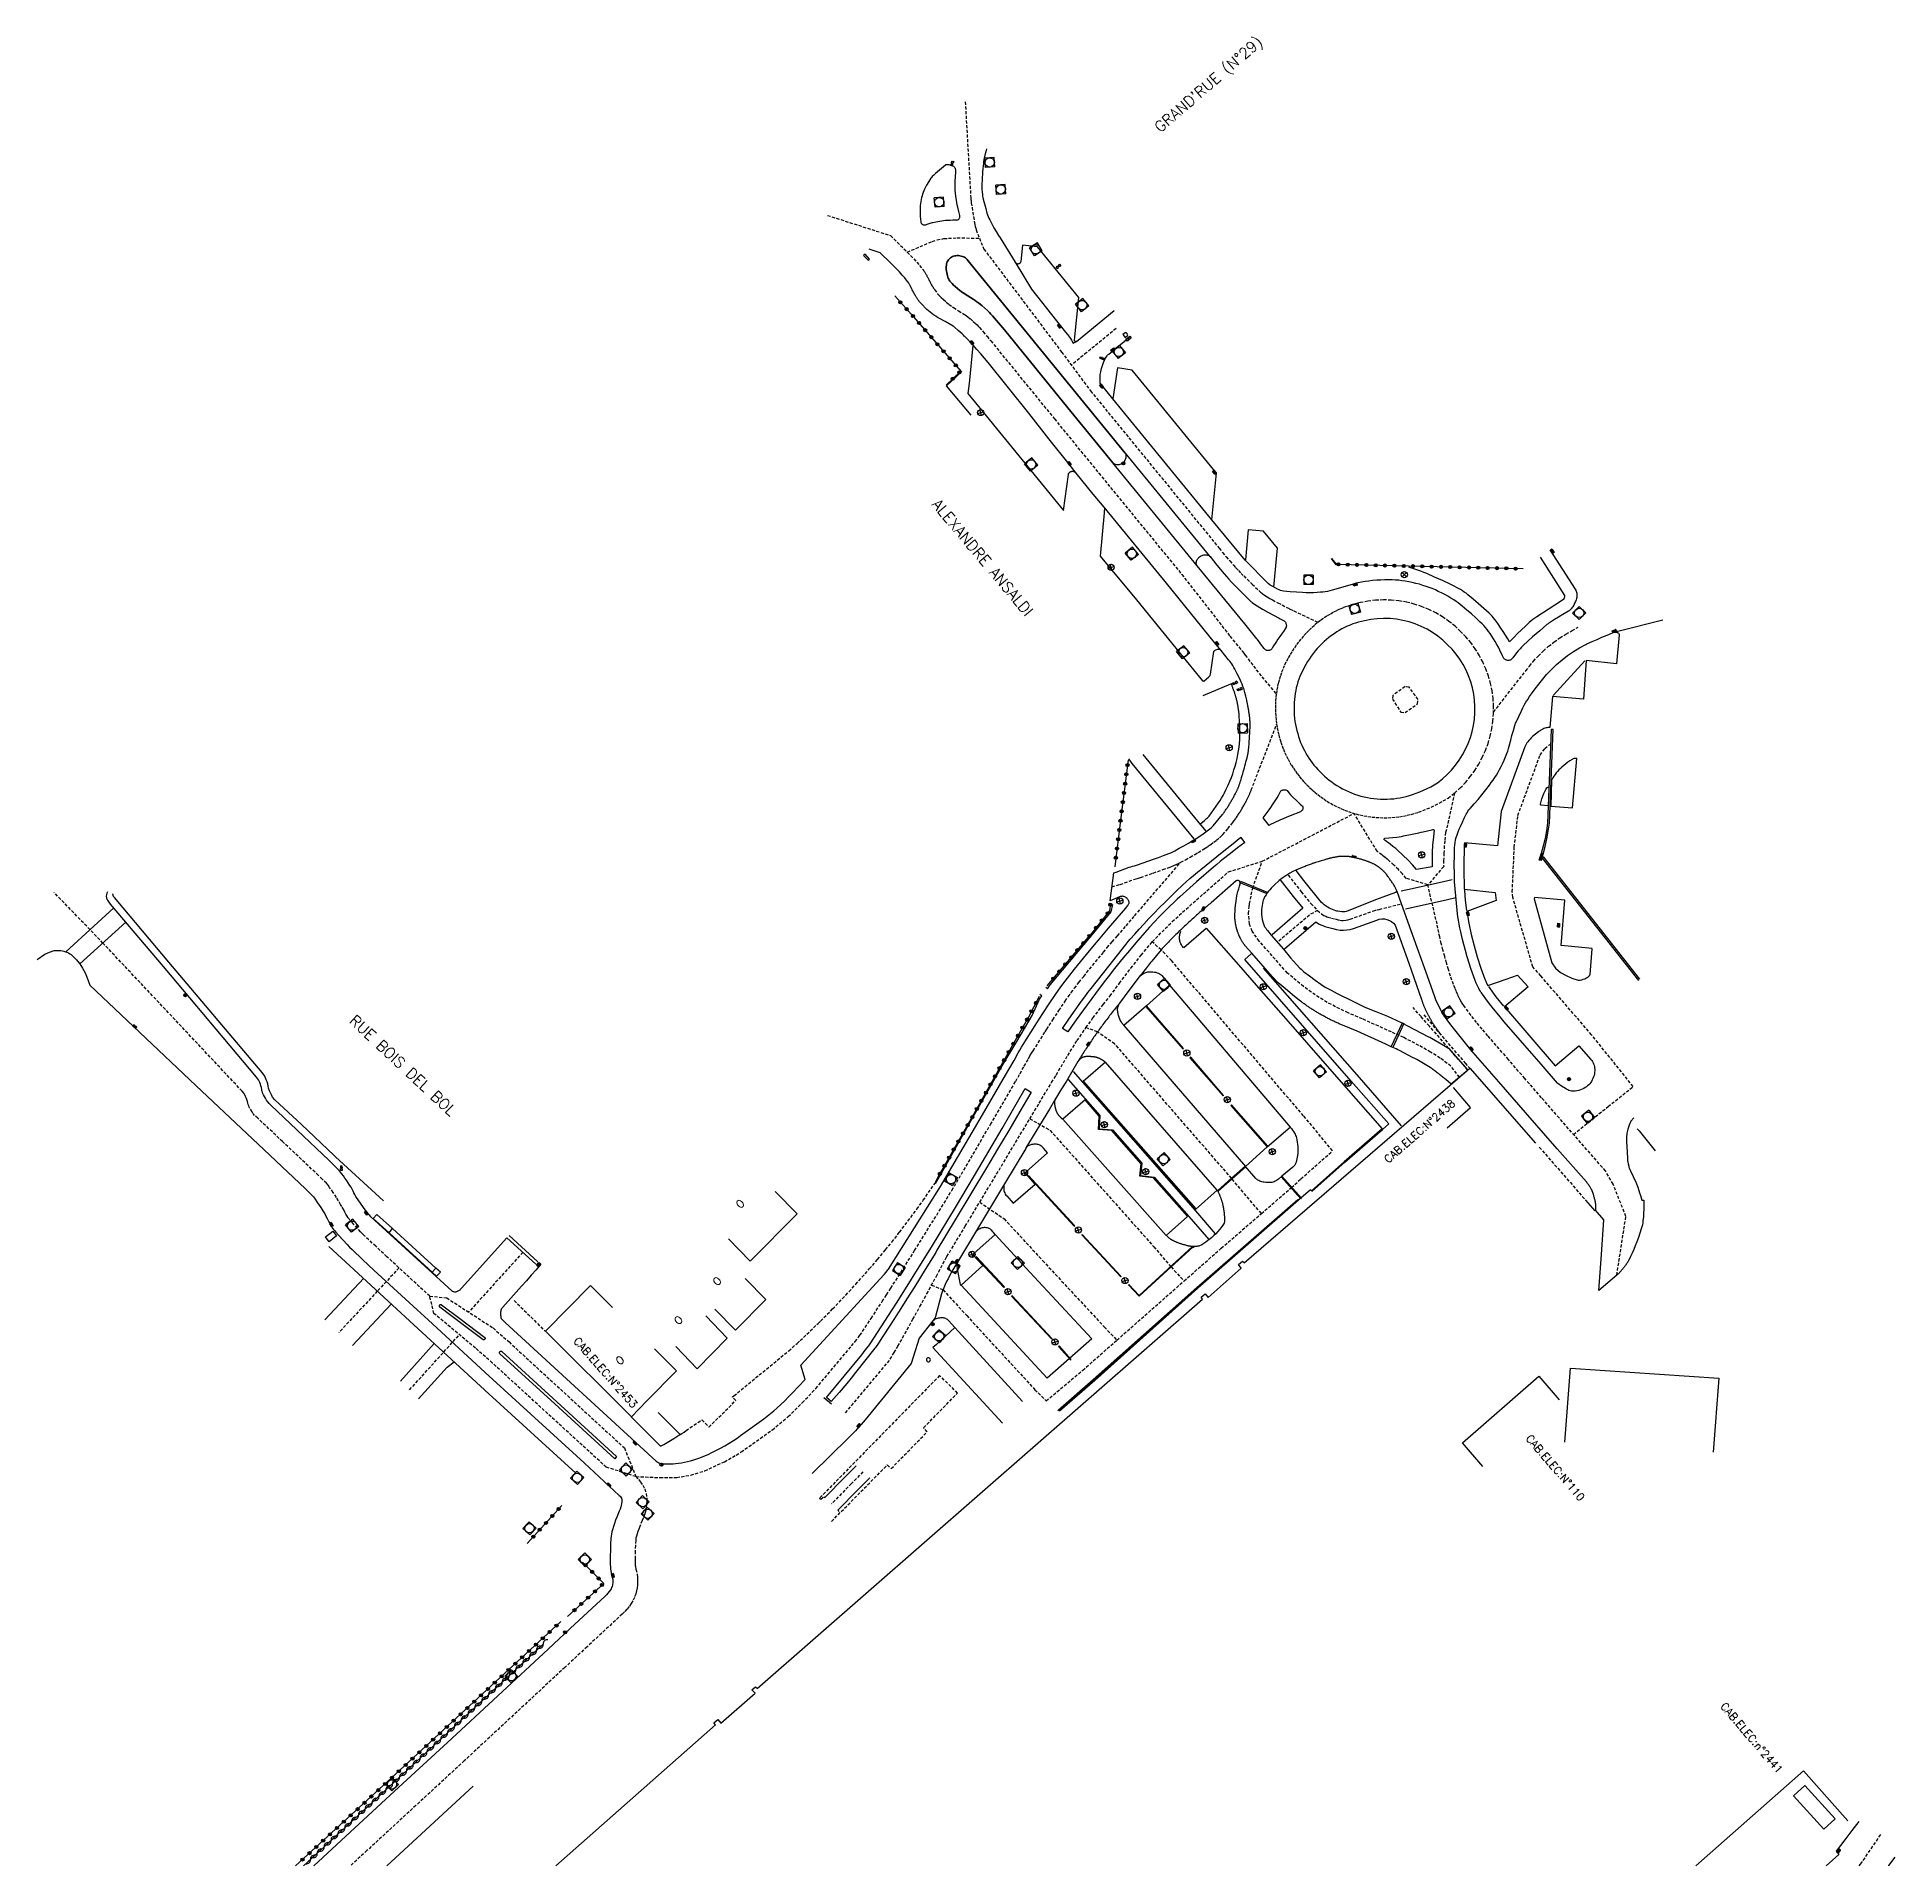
# Model space of a CAD drawing. Header units: millimetres. Extents: x 156012 to 156982, y 123000 to 124000.
# Drawn here: x 156141.8 to 156440.4, y 123000 to 123294 of the extents above; entities that cross this region are included whole.
import ezdxf
from ezdxf.enums import TextEntityAlignment as Align

# ---------------------------------------------------------------- set-up
doc = ezdxf.new("R2010")
doc.units = ezdxf.units.MM
doc.linetypes.add('DASHED', pattern=[0.75, 0.5, -0.25])
doc.layers.get('0').update_dxf_attribs({"linetype": 'CONTINUOUS'})
for name, color, linetype in [('W0001', 6, 'DASHED'), ('W0003', 5, 'CONTINUOUS'), ('W0006', 2, 'CONTINUOUS'), ('W0008', 7, 'CONTINUOUS'), ('W0014', 7, 'CONTINUOUS'), ('W0015', 2, 'CONTINUOUS'), ('W0020', 2, 'CONTINUOUS'), ('W0060', 7, 'DASHED'), ('W0061', 7, 'CONTINUOUS'), ('W0100', 7, 'CONTINUOUS'), ('W0104', 1, 'CONTINUOUS'), ('W0106', 7, 'CONTINUOUS'), ('W0112', 1, 'DASHED'), ('W0113', 2, 'DASHED'), ('W0310', 3, 'CONTINUOUS'), ('W0322', 7, 'CONTINUOUS'), ('W0400', 7, 'CONTINUOUS'), ('W0402', 7, 'CONTINUOUS'), ('W0420', 7, 'CONTINUOUS'), ('W0425', 7, 'CONTINUOUS'), ('W0431', 7, 'CONTINUOUS'), ('W0438', 7, 'CONTINUOUS'), ('W0469', 7, 'CONTINUOUS'), ('W0856', 7, 'CONTINUOUS'), ('W0989', 7, 'CONTINUOUS'), ('W0991', 7, 'CONTINUOUS'), ('W1102', 7, 'CONTINUOUS'), ('W1471', 7, 'CONTINUOUS')]:
    doc.layers.add(name, color=color, linetype=linetype)
doc.styles.get("Standard").update_dxf_attribs({"font": 'romans.shx', "width": 0.85})

msp = doc.modelspace()

# ---------------------------------------------------------------- texts
at = {"layer": 'W0989'}
for s, rotation, p in [("GRAND'RUE (N°29)", 40.9937, (156321.76, 123279.18)), ('ALEXANDRE ANSALDI', 310.0731, (156286.15, 123219.36)), ('RUE BOIS DEL BOL', 316.9451, (156192.42, 123136.31))]:
    msp.add_text(s, height=1.75, rotation=rotation, dxfattribs=at).set_placement(p, align=Align.MIDDLE_LEFT)
at = {"layer": 'W0991'}
for s, rotation, p in [('CAB.ELEC:N°2438', 41.1182, (156364.42, 123117.63)), ('O', 40, (156255.19, 123105.94)), ('O', 40, (156251.48, 123093.52)), ('O', 40, (156245.26, 123087.25)), ('CAB.ELEC:N°2453', 311.4438, (156232.69, 123078.88)), ('O', 40, (156235.87, 123080.78)), ('CAB.ELEC:N°110', 310.755, (156385.36, 123063.58)), ('CAB.ELEC:n°2441', 310.5, (156416.92, 123020.17))]:
    msp.add_text(s, height=1.25, rotation=rotation, dxfattribs=at).set_placement(p, align=Align.CENTER)

# ---------------------------------------------------------------- blocks, each defined once
blk = doc.blocks.new('T856')
for p, q in [((-0.125, 0), (0.125, 0)), ((0, 0.125), (0, -0.125))]:
    blk.add_line(p, q)
blk.add_ellipse((0, 0), major_axis=(-0.177, 0.177), ratio=1, start_param=3.9269908, end_param=10.2101761)
blk = doc.blocks.new('T420')
for p, q in [((0.75, 0.75), (-0.75, 0.75)), ((-0.75, 0.75), (-0.75, -0.75)), ((0.75, 0.75), (0.75, -0.75)), ((0.75, -0.75), (-0.75, -0.75))]:
    blk.add_line(p, q)
blk.add_ellipse((0, 0), major_axis=(-0.53, 0.53), ratio=1, start_param=3.926991, end_param=10.210176)
blk = doc.blocks.new('T400')
for p, q in [((-0.15, 0.3), (0.15, 0.3)), ((-0.15, -0.25), (-0.15, 0.3)), ((-0.15, 0.15), (0.15, 0.15)), ((-0.15, 0), (0.15, 0)), ((0.15, 0.3), (0.15, -0.25)), ((-0.15, -0.15), (0.15, -0.15)), ((-0.15, -0.25), (-0.15, -0.3)), ((-0.15, -0.3), (0.15, -0.3)), ((0.15, -0.3), (0.15, -0.25))]:
    blk.add_line(p, q)
blk = doc.blocks.new('T469')
at = {"color": 0, "linetype": 'Continuous', "flags": 128}
for points in [[(-0.35, 0.35), (0.35, -0.35)], [(-0.35, -0.35), (0.35, 0.35)]]:
    blk.add_lwpolyline(points, dxfattribs=at)
at = {"color": 0, "linetype": 'Continuous'}
blk.add_circle((0, 0), 0.5, dxfattribs=at)
blk = doc.blocks.new('T425')
for p, q in [((-0.15, 0.6), (0.15, 0.6)), ((-0.15, 0.6), (-0.15, 0.3)), ((-0.15, 0.3), (0.15, 0.3)), ((-0.15, 0.15), (0.15, 0.15)), ((-0.15, -0.15), (-0.15, 0.15)), ((0, 0.45), (0.15, 0.45)), ((0.15, 0.45), (0.15, 0.3)), ((0.15, 0.15), (0.15, -0.15)), ((0.15, -0.15), (-0.15, -0.15))]:
    blk.add_line(p, q)
blk.add_ellipse((0, 0), major_axis=(-0.106, 0.106), ratio=1, start_param=3.926991, end_param=10.210176)
blk = doc.blocks.new('T1471')
at = {"color": 0, "linetype": 'Continuous', "flags": 128}
blk.add_lwpolyline([(-0.75, -0.5), (-0.75, 0.5), (0.75, 0.5), (0.75, -0.5), (-0.75, -0.5)], dxfattribs=at)
blk = doc.blocks.new('T438')
for p, q in [((-0.4, 0.2), (0.4, 0.2)), ((-0.4, -0.2), (-0.4, 0.2)), ((0.15, 1.1), (-0.3, 1.1)), ((-0.3, 1.1), (-0.3, 0.5)), ((-0.3, 0.5), (0.15, 0.5)), ((0.3, 0.65), (0.3, 0.95)), ((0.4, 0.2), (0.4, -0.2))]:
    blk.add_line(p, q)
at = {"flags": 128}
for points in [[(-0.4, -0.2), (0.4, 0.2)], [(0.4, -0.2), (-0.4, -0.2)]]:
    blk.add_lwpolyline(points, dxfattribs=at)
for centre, major_axis, start_param, end_param in [((0.15, 0.95), (0.106, -0.106), 0.785398, 2.356194), ((0.15, 0.65), (0.106, 0.106), 3.926991, 5.497787)]:
    blk.add_ellipse(centre, major_axis=major_axis, ratio=1, start_param=start_param, end_param=end_param)
blk = doc.blocks.new('t310o')
at = {"color": 0, "linetype": 'Continuous'}
for centre, start, end in [((-0.5, 0.38), 216.8699, 323.1304), ((0.5, -0.37), 36.8699, 143.1303)]:
    blk.add_arc(centre, 0.625, start, end, dxfattribs=at)
blk = doc.blocks.new('t322o')
at = {"color": 0, "linetype": 'Continuous'}
for radius in [0.25, 0.15]:
    blk.add_circle((0, 0), radius, dxfattribs=at)

# ---------------------------------------------------------------- linework, layer by layer
at = {"layer": 'W0001'}
for points in [[(156290.97, 123283.56), (156291.86, 123268.12), (156291.87, 123267.86), (156291.9, 123267.61), (156291.93, 123267.35), (156292.06, 123266.59), (156292.18, 123265.85), (156292.47, 123264.13), (156292.52, 123263.84), (156292.58, 123263.55), (156292.66, 123263.27), (156292.74, 123262.99), (156292.99, 123262.31), (156293.24, 123261.64), (156293.51, 123260.97), (156293.8, 123260.31), (156293.98, 123259.89), (156306.46, 123243.35), (156311.12, 123237.09), (156331.78, 123211.83), (156332.34, 123211.13), (156332.91, 123210.45), (156333.49, 123209.77), (156334.08, 123209.1), (156334.48, 123208.65), (156334.89, 123208.21), (156335.31, 123207.77), (156335.74, 123207.35), (156337.1, 123206.04), (156338.46, 123204.73), (156338.57, 123204.64), (156338.68, 123204.55), (156339.08, 123204.27), (156339.49, 123204), (156339.92, 123203.75), (156340.35, 123203.5), (156341.24, 123203.03), (156343.06, 123202.09), (156343.21, 123202.02), (156343.78, 123201.75), (156347.71, 123199.9)], [(156268.81, 123265.32), (156278.98, 123262.06), (156281.12, 123259.95), (156281.65, 123259.41), (156282.19, 123258.86), (156282.68, 123258.33), (156283.17, 123257.79), (156283.62, 123257.27), (156284.15, 123256.63), (156284.31, 123256.39), (156284.38, 123256.28), (156284.45, 123256.18), (156284.52, 123256.07), (156284.58, 123255.96), (156284.65, 123255.85), (156284.72, 123255.74), (156284.77, 123255.66), (156284.82, 123255.57), (156284.87, 123255.48), (156284.92, 123255.39), (156284.96, 123255.31), (156285.01, 123255.22), (156285.05, 123255.13), (156285.12, 123254.99), (156285.19, 123254.86), (156285.26, 123254.72), (156285.33, 123254.58), (156285.39, 123254.44), (156285.46, 123254.31), (156285.48, 123254.27), (156285.5, 123254.23), (156285.52, 123254.2), (156285.53, 123254.17), (156285.55, 123254.13), (156285.57, 123254.1), (156285.59, 123254.06), (156285.61, 123254.03), (156285.63, 123254), (156285.65, 123253.96), (156285.7, 123253.9), (156285.74, 123253.83), (156285.79, 123253.76), (156285.83, 123253.69), (156285.88, 123253.62), (156285.92, 123253.56), (156285.97, 123253.49), (156286.02, 123253.42), (156286.06, 123253.36), (156286.52, 123252.73), (156286.79, 123252.43), (156287.12, 123252.09), (156287.46, 123251.78), (156287.92, 123251.38), (156288.38, 123251.01), (156288.88, 123250.63), (156289.07, 123250.49), (156289.9, 123249.98), (156290.75, 123249.46), (156290.98, 123249.31), (156291.19, 123249.17), (156291.39, 123249.01), (156291.82, 123248.66), (156292.25, 123248.28), (156292.67, 123247.9), (156292.87, 123247.71), (156293.05, 123247.52), (156293.24, 123247.31), (156293.86, 123246.6), (156294.47, 123245.88), (156295.08, 123245.14), (156305.3, 123232.62), (156312.44, 123223.87), (156325.78, 123207.6), (156333.53, 123197.67), (156335.46, 123195.34), (156335.5, 123195.29), (156335.55, 123195.22), (156335.75, 123194.93), (156335.98, 123194.62), (156337.3, 123192.86), (156338.63, 123191.14), (156340.97, 123188.36)], [(156281.65, 123259.41), (156285.67, 123261.14), (156286.45, 123261.38), (156287.54, 123261.58), (156289.65, 123261.72), (156293.24, 123261.64)], [(156315.21, 123247.11), (156310.49, 123243.25), (156308.03, 123241.24)], [(156375.9, 123185.48), (156381.08, 123192.09), (156381.69, 123192.87), (156382.31, 123193.64), (156383.08, 123194.48), (156383.89, 123195.28), (156384.75, 123196.04), (156385.64, 123196.75), (156386.58, 123197.4), (156387.54, 123198.01), (156388.54, 123198.56), (156389.48, 123199.1)], [(156238.03, 123062.57), (156241.9, 123062.42), (156244.59, 123062.43), (156246.85, 123062.82), (156249.12, 123063.52), (156252.26, 123064.96), (156254.17, 123066.04), (156254.95, 123066.53), (156258.03, 123068.7), (156259.96, 123070.11), (156262.5, 123072.21), (156264.78, 123074.45), (156266.95, 123076.74), (156272.69, 123083.57), (156273.26, 123084.28), (156273.83, 123084.99), (156273.94, 123085.14), (156274.05, 123085.29), (156275.84, 123088.01), (156277.63, 123090.73), (156278.31, 123091.79), (156278.99, 123092.85), (156282.83, 123098.91), (156284.01, 123100.79), (156288.84, 123108.59), (156295.02, 123119.15), (156299.09, 123126.14), (156299.78, 123127.34), (156300.46, 123128.55), (156301.13, 123129.75), (156301.38, 123130.19), (156301.64, 123130.62), (156301.9, 123131.04), (156303.81, 123134.08), (156304.07, 123134.48), (156305.05, 123136), (156306.04, 123137.5), (156307.04, 123139), (156307.52, 123139.7), (156308.02, 123140.39), (156308.53, 123141.07), (156309.27, 123142.03), (156310.02, 123142.99), (156310.95, 123144.15), (156311.9, 123145.31), (156313.2, 123146.87), (156313.81, 123147.6), (156314.61, 123148.55), (156315.42, 123149.49), (156316.82, 123151.11), (156318.2, 123152.73), (156325.61, 123161.32), (156326.38, 123161.74), (156327.14, 123162.16), (156327.89, 123162.6), (156328.41, 123162.9), (156329.11, 123163.33), (156329.56, 123163.61), (156330, 123163.9), (156330.44, 123164.2), (156330.91, 123164.54), (156331.36, 123164.88), (156331.84, 123165.26), (156332.11, 123165.51), (156332.37, 123165.77), (156333.18, 123166.73), (156333.99, 123167.71), (156334.12, 123167.89), (156334.21, 123168.02), (156334.3, 123168.15), (156334.39, 123168.29), (156334.48, 123168.42), (156334.57, 123168.55), (156334.66, 123168.68), (156334.75, 123168.81), (156334.83, 123168.95), (156334.92, 123169.08), (156335, 123169.22), (156335.09, 123169.35), (156335.17, 123169.49), (156335.26, 123169.62), (156335.34, 123169.76), (156335.42, 123169.89), (156335.5, 123170.03), (156335.58, 123170.17), (156335.66, 123170.31), (156335.74, 123170.45), (156335.82, 123170.58), (156335.9, 123170.72), (156335.98, 123170.86), (156336.05, 123171), (156336.13, 123171.14), (156336.2, 123171.28), (156336.26, 123171.38), (156336.31, 123171.49), (156336.36, 123171.59), (156336.41, 123171.69), (156336.46, 123171.79), (156336.51, 123171.9), (156336.56, 123172), (156336.6, 123172.11), (156336.65, 123172.21), (156336.7, 123172.32), (156336.74, 123172.42), (156336.79, 123172.53), (156336.83, 123172.63), (156336.87, 123172.74), (156336.91, 123172.85), (156336.95, 123172.95), (156341.03, 123183.54)], [(156388.75, 123117.59), (156394.32, 123122.06), (156398.34, 123125.28), (156391.66, 123133.6), (156383.5, 123143.05), (156382.21, 123144.51), (156378.99, 123155.68), (156378.91, 123156.55), (156379.23, 123163.74), (156379.81, 123168.87), (156383.38, 123178.57), (156384.15, 123179.62), (156384.79, 123180.13), (156385, 123180.24), (156385.18, 123180.26)], [(156369.63, 123172.46), (156368.2, 123166.12), (156368.04, 123164.78), (156367.98, 123163.99), (156367.92, 123162.8), (156367.88, 123162.04), (156367.87, 123161.62), (156367.88, 123160.63), (156365.32, 123157.69), (156361.86, 123158.74), (156361.24, 123159.48), (156360.62, 123160.15), (156359.84, 123160.92), (156359, 123161.68), (156358.91, 123161.77), (156358.82, 123161.84), (156358.39, 123162.17), (156357.95, 123162.51), (156357.19, 123163.09), (156353.47, 123169.18)], [(156370.43, 123126.79), (156369.03, 123128.55), (156367.32, 123129.85), (156365.76, 123130.82), (156363.91, 123131.88), (156361.46, 123133.15), (156359.49, 123134.05), (156354.81, 123136.14), (156352.52, 123137.11), (156349.13, 123138.79), (156346.61, 123140.42), (156345.35, 123141.38), (156342.76, 123143.52), (156340.3, 123146.3), (156338.21, 123148.65), (156337.09, 123150.23), (156336.67, 123151.4), (156336.51, 123153.07), (156336.6, 123154.19), (156336.66, 123154.64), (156337.18, 123157.19), (156338.72, 123161.49), (156353.47, 123169.18)], [(156271.71, 123072.82), (156278.92, 123081.44), (156279.54, 123082.51), (156280.14, 123083.54), (156281.26, 123085.53), (156282.55, 123087.86), (156283.68, 123089.91), (156284.8, 123091.96), (156286.33, 123094.79), (156287.84, 123097.62), (156288.03, 123097.98), (156290.98, 123102.83), (156295.63, 123110.56), (156299.05, 123116.3), (156301.35, 123120.11), (156302.86, 123122.6), (156304.84, 123125.92), (156305.61, 123127.13), (156307.45, 123130.28), (156308.96, 123132.66), (156310.38, 123134.74), (156311.5, 123136.3), (156313.14, 123138.45), (156314.25, 123139.83), (156315.76, 123141.87), (156317.59, 123144.31), (156319.27, 123146.4), (156321.03, 123148.53), (156324.24, 123151.8), (156329.25, 123156.26), (156333.29, 123159.79), (156338.72, 123161.49)], [(156314.55, 123157.38), (156315.89, 123157.77), (156318.03, 123158.54), (156318.23, 123158.61), (156318.45, 123158.67), (156318.8, 123158.77), (156319.16, 123158.89), (156321.19, 123159.6), (156321.91, 123159.85), (156322.74, 123160.15), (156323.58, 123160.45), (156324.03, 123160.62), (156324.5, 123160.8), (156324.87, 123160.96), (156325.25, 123161.14), (156325.61, 123161.32)], [(156204.89, 123091.58), (156198, 123097.92), (156196.2, 123099.6), (156194.47, 123101.23), (156194.12, 123101.57), (156193.78, 123101.93), (156192.48, 123103.34), (156192.04, 123103.83), (156191.94, 123103.95), (156191.86, 123104.05), (156191.77, 123104.18), (156191.6, 123104.45), (156191.42, 123104.75), (156191.25, 123105.07), (156191.05, 123105.45), (156190.75, 123106.01), (156190.56, 123106.33), (156190.22, 123106.89), (156189.88, 123107.43), (156189.35, 123108.23), (156188.79, 123109.07), (156188.55, 123109.4), (156188.27, 123109.72), (156187.61, 123110.38), (156186.99, 123110.98), (156181.22, 123116.43), (156177.25, 123120.17), (156177.25, 123120.17), (156176.74, 123120.63), (156176.63, 123120.76), (156176.52, 123120.89), (156176.33, 123121.2), (156175.98, 123121.76), (156175.87, 123121.96), (156175.78, 123122.17), (156175.71, 123122.39), (156175.65, 123122.61), (156175.59, 123122.89), (156175.5, 123123.17), (156175.4, 123123.44), (156175.28, 123123.7), (156175.06, 123124.13), (156174.72, 123124.54), (156158.83, 123141.46), (156152.35, 123148.34), (156144.48, 123156.48)], [(156395.71, 123094.95), (156395.71, 123094.95), (156397.17, 123104.41), (156395.11, 123109.59), (156393.88, 123111.72), (156383.62, 123123.46), (156380.91, 123126.58), (156378.29, 123129.62), (156374.99, 123133.43), (156374.09, 123134.49), (156373.18, 123135.58), (156372.72, 123136.14), (156372.29, 123136.71), (156371.12, 123138.28), (156370.95, 123138.53), (156370.74, 123138.86), (156370.55, 123139.19), (156370.38, 123139.52), (156370.14, 123140.03), (156369.92, 123140.53), (156369.71, 123141.03), (156369.46, 123141.69), (156369.21, 123142.36), (156368.99, 123143.03), (156368.66, 123144.08), (156368.34, 123145.14), (156368.04, 123146.19), (156367.76, 123147.24), (156367.49, 123148.29), (156367.24, 123149.35), (156367.08, 123150.05), (156366.94, 123150.75), (156366.82, 123151.42), (156365.32, 123157.69), (156365.32, 123157.69)], [(156285.56, 123093.37), (156287.4, 123092.59), (156291.2, 123088.46), (156302.18, 123076.54), (156303.99, 123074.76), (156309.86, 123079.68), (156315.35, 123084.51), (156326.15, 123094.02), (156332.11, 123099.27), (156338.57, 123104.86), (156343.4, 123109.03), (156344.94, 123110.43), (156350.03, 123114.96), (156345.34, 123120.57), (156324.13, 123145.51), (156322.46, 123147.26), (156321.03, 123148.53)], [(156338.57, 123104.86), (156333.78, 123110.52), (156314.99, 123132.15), (156312.23, 123134.05), (156310.38, 123134.74)], [(156301.35, 123120.11), (156304.63, 123118.22), (156321.28, 123099.52), (156324.06, 123096.27), (156326.15, 123094.02)], [(156293.3, 123106.7), (156297.22, 123104.01), (156303.4, 123097.31), (156313.34, 123086.61), (156315.35, 123084.51)], [(156219.84, 123098.62), (156212.26, 123090.25), (156211.13, 123089.02)], [(156199.95, 123096.13), (156196.46, 123092.37), (156190.26, 123085.71)], [(156201.64, 123076.51), (156206.15, 123081.51), (156209.64, 123085.38)], [(156238.03, 123062.57), (156238.44, 123062.1), (156238.77, 123061.7), (156239.12, 123061.21), (156239.44, 123060.59), (156239.68, 123059.85), (156239.77, 123059.17), (156239.77, 123058.6), (156239.75, 123058.16), (156239.68, 123057.67), (156239.6, 123057.17), (156239.51, 123056.78), (156239.4, 123056.41), (156239.21, 123055.91), (156239.04, 123055.49), (156238.65, 123054.56), (156238.49, 123054.14), (156238.35, 123053.75), (156238.22, 123053.36), (156238.11, 123052.98), (156238.07, 123052.81), (156238.04, 123052.66), (156238.02, 123052.51), (156238, 123052.33), (156237.95, 123051.49), (156237.92, 123050.61), (156237.9, 123049.75), (156237.9, 123049.23), (156237.91, 123048.72), (156237.93, 123048.25), (156237.94, 123048.18), (156237.95, 123048.12), (156238.04, 123047.67), (156238.22, 123046.9), (156238.28, 123046.38), (156238.31, 123045.95), (156238.31, 123045.52), (156238.28, 123045.1), (156238.23, 123044.67), (156238.14, 123044.22), (156238, 123043.69), (156237.8, 123043.15), (156237.55, 123042.62), (156237.26, 123042.16), (156236.92, 123041.67), (156236.57, 123041.24), (156236.19, 123040.82), (156235.83, 123040.47), (156230.18, 123035.21), (156226.62, 123031.91), (156210.44, 123016.89), (156202.66, 123009.71), (156194.8, 123002.46), (156192.14, 123000)], [(156274.52, 123063.32), (156272.67, 123061.45), (156269.45, 123058.18)], [(156434.67, 123000), (156434.91, 123000.26), (156438.17, 123005.07)]]:
    msp.add_lwpolyline(points, dxfattribs=at)
for points in [[(156354.53, 123203.07), (156353.96, 123202.95), (156353.39, 123202.8), (156352.82, 123202.63), (156352.26, 123202.44), (156351.71, 123202.23), (156351.16, 123202), (156350.63, 123201.74), (156350.1, 123201.47), (156349.58, 123201.18), (156349.08, 123200.87), (156348.56, 123200.53), (156348.06, 123200.17), (156347.57, 123199.8), (156347.09, 123199.4), (156346.63, 123198.99), (156346.18, 123198.57), (156345.75, 123198.13), (156345.33, 123197.68), (156344.93, 123197.21), (156344.54, 123196.72), (156344.16, 123196.21), (156343.8, 123195.69), (156343.46, 123195.16), (156343.13, 123194.61), (156342.82, 123194.06), (156342.53, 123193.49), (156342.26, 123192.92), (156342.01, 123192.33), (156341.8, 123191.78), (156341.61, 123191.23), (156341.44, 123190.66), (156341.29, 123190.1), (156341.16, 123189.52), (156341.05, 123188.94), (156340.97, 123188.36), (156340.91, 123187.78), (156340.86, 123187.17), (156340.84, 123186.56), (156340.84, 123185.96), (156340.86, 123185.35), (156340.89, 123184.74), (156340.95, 123184.14), (156341.03, 123183.54), (156341.13, 123182.94), (156341.24, 123182.35), (156341.38, 123181.77), (156341.54, 123181.19), (156341.71, 123180.62), (156341.91, 123180.05), (156342.12, 123179.49), (156342.35, 123178.94), (156342.61, 123178.39), (156342.86, 123177.89), (156343.13, 123177.39), (156343.41, 123176.91), (156343.72, 123176.43), (156344.04, 123175.97), (156344.37, 123175.52), (156344.72, 123175.07), (156345.08, 123174.64), (156345.47, 123174.2), (156345.88, 123173.78), (156346.3, 123173.37), (156346.74, 123172.97), (156347.18, 123172.58), (156347.64, 123172.21), (156348.11, 123171.85), (156348.59, 123171.5), (156349.12, 123171.15), (156349.67, 123170.82), (156350.23, 123170.51), (156350.79, 123170.22), (156351.37, 123169.95), (156351.96, 123169.7), (156352.56, 123169.47), (156353.17, 123169.27), (156353.78, 123169.09), (156354.41, 123168.93), (156355.04, 123168.8), (156355.68, 123168.69), (156356.32, 123168.6), (156356.96, 123168.54), (156357.61, 123168.5), (156358.26, 123168.48), (156358.9, 123168.49), (156359.55, 123168.52), (156360.17, 123168.58), (156360.79, 123168.65), (156361.41, 123168.76), (156362.02, 123168.88), (156362.63, 123169.03), (156363.23, 123169.2), (156363.82, 123169.39), (156364.51, 123169.64), (156365.19, 123169.91), (156365.86, 123170.19), (156366.52, 123170.5), (156367.18, 123170.83), (156367.82, 123171.18), (156368.59, 123171.63), (156369.63, 123172.46), (156370.54, 123173.27), (156371.38, 123174.15), (156372.16, 123175.09), (156372.87, 123176.07), (156373.52, 123177.11), (156374.09, 123178.18), (156374.59, 123179.29), (156375.01, 123180.43), (156375.35, 123181.59), (156375.61, 123182.78), (156375.8, 123183.99), (156375.89, 123185.21), (156375.9, 123186.44), (156375.83, 123187.66), (156375.66, 123188.88), (156375.41, 123190.08), (156375.08, 123191.26), (156374.66, 123192.41), (156374.17, 123193.53), (156373.59, 123194.61), (156372.94, 123195.65), (156372.22, 123196.64), (156371.43, 123197.58), (156370.6, 123198.44), (156369.71, 123199.27), (156368.73, 123200.05), (156367.7, 123200.77), (156366.62, 123201.41), (156365.5, 123201.97), (156364.34, 123202.44), (156363.15, 123202.83), (156361.93, 123203.14), (156360.69, 123203.35), (156359.44, 123203.47), (156358.19, 123203.51), (156356.94, 123203.45), (156355.69, 123203.3)], [(156217.63, 123084.21), (156236.18, 123067.18), (156238.03, 123062.57), (156233.26, 123064.08), (156214.96, 123080.83), (156212.23, 123083.23), (156205.56, 123088.79), (156204.89, 123091.58), (156207.61, 123091.3), (156215.08, 123086.47)]]:
    msp.add_lwpolyline(points, close=True, dxfattribs=at)
at = {"layer": 'W0003'}
for points in [[(156383.85, 123162.65), (156384.19, 123163.87), (156384.47, 123165.1), (156384.7, 123166.35), (156384.88, 123167.6), (156385.46, 123182.65), (156385.17, 123182.67), (156384.59, 123167.62), (156384.41, 123166.39), (156384.17, 123165.16), (156383.89, 123163.94), (156383.56, 123162.74)], [(156341.88, 123110.86), (156345.04, 123107.32), (156344.92, 123107.21), (156341.76, 123110.75)]]:
    msp.add_lwpolyline(points, close=True, dxfattribs=at)
for points in [[(156399.44, 123142.56), (156383.98, 123162.16), (156383.74, 123161.96), (156399.22, 123142.31)], [(156221.92, 123096.73), (156217.3, 123100.96)], [(156222.26, 123097.08), (156217.63, 123101.34)]]:
    msp.add_lwpolyline(points, dxfattribs=at)
at = {"layer": 'W0006'}
for points in [[(156308.84, 123245.04), (156308.81, 123245.02), (156308.78, 123245.02), (156308.74, 123245.01), (156308.7, 123245.02), (156308.67, 123245.04), (156308.63, 123245.06), (156308.6, 123245.08), (156308.58, 123245.11), (156308.57, 123245.13), (156308.56, 123245.16), (156308.55, 123245.19), (156308.55, 123245.23), (156309.25, 123252.12), (156302.59, 123260.27), (156300.16, 123260.55), (156299.88, 123257.9), (156299.86, 123257.82), (156299.84, 123257.74), (156299.8, 123257.67), (156299.76, 123257.62), (156299.72, 123257.58), (156299.66, 123257.55), (156299.6, 123257.53), (156299.53, 123257.51), (156299.46, 123257.5), (156299.38, 123257.51), (156299.31, 123257.52), (156299.24, 123257.55), (156299.18, 123257.58), (156299.13, 123257.62), (156299.05, 123257.71), (156298.98, 123257.81)], [(156292.21, 123244.42), (156291.6, 123238.29), (156291.41, 123236.66), (156293.83, 123233.69), (156306.78, 123217.88), (156307.55, 123223.67), (156307.55, 123223.67), (156307.55, 123223.69), (156307.56, 123223.71), (156307.57, 123223.73), (156307.58, 123223.76), (156307.58, 123223.78), (156307.59, 123223.8), (156307.6, 123223.82), (156307.62, 123223.84), (156307.63, 123223.86), (156307.64, 123223.88), (156307.65, 123223.9), (156307.67, 123223.92), (156307.68, 123223.93), (156307.69, 123223.95), (156307.71, 123223.97), (156307.73, 123223.98), (156307.74, 123224), (156307.76, 123224.02), (156307.78, 123224.03), (156307.8, 123224.05), (156307.81, 123224.06), (156307.83, 123224.07), (156307.85, 123224.08), (156307.87, 123224.1), (156307.89, 123224.11), (156307.91, 123224.12), (156307.93, 123224.13), (156307.96, 123224.14), (156307.98, 123224.15), (156308, 123224.15), (156308.02, 123224.16), (156308.05, 123224.17), (156308.07, 123224.17), (156308.09, 123224.18), (156308.11, 123224.18), (156308.14, 123224.18), (156308.16, 123224.19), (156308.18, 123224.19), (156308.21, 123224.19), (156308.23, 123224.19), (156308.25, 123224.19), (156308.28, 123224.19), (156308.3, 123224.18), (156308.32, 123224.18), (156308.35, 123224.18), (156308.37, 123224.17), (156308.39, 123224.17), (156308.41, 123224.16), (156308.44, 123224.15), (156308.46, 123224.14), (156308.48, 123224.14), (156308.5, 123224.13), (156308.52, 123224.12), (156308.54, 123224.11), (156308.56, 123224.09), (156308.58, 123224.08), (156308.6, 123224.07), (156308.62, 123224.06), (156308.64, 123224.04), (156308.66, 123224.03), (156308.68, 123224.01), (156308.69, 123224), (156308.71, 123223.98), (156308.73, 123223.96), (156308.74, 123223.94), (156308.76, 123223.93), (156308.77, 123223.91), (156308.78, 123223.89), (156308.8, 123223.87), (156308.81, 123223.85)], [(156330.6, 123216.36), (156331.37, 123223.86), (156317.81, 123240.45), (156315.45, 123240.79), (156314.72, 123235.84)], [(156313.38, 123218.29), (156313.3, 123217.51), (156312.68, 123210.53), (156318.49, 123203.51), (156325.53, 123194.91), (156329.12, 123190.48), (156329.2, 123190.48), (156329.33, 123190.46), (156330.1, 123191.07), (156330.2, 123191.18), (156330.32, 123191.37), (156330.38, 123191.55), (156330.92, 123195.19), (156330.94, 123195.24), (156330.96, 123195.27), (156331.06, 123195.35), (156331.16, 123195.42), (156331.28, 123195.49), (156331.41, 123195.54), (156331.53, 123195.58), (156331.66, 123195.6), (156331.74, 123195.59), (156331.82, 123195.57), (156331.94, 123195.52), (156331.99, 123195.49)], [(156340.57, 123205.53), (156341.17, 123211.81), (156338.94, 123214.54), (156336.46, 123214.79), (156336.02, 123209.92)], [(156395.27, 123198.29), (156395.31, 123198.3), (156395.4, 123198.31), (156395.49, 123198.31), (156395.59, 123198.3), (156395.68, 123198.29), (156395.77, 123198.27), (156395.83, 123198.25), (156395.89, 123198.23), (156395.95, 123198.19), (156396.01, 123198.14), (156396.05, 123198.07), (156396.08, 123198.01), (156396.1, 123197.95), (156396.1, 123197.88), (156395.67, 123193.24), (156390.76, 123193.75), (156390.57, 123190.73), (156390.36, 123187.56), (156385.38, 123187.96), (156384.93, 123182.97), (156384.76, 123182.98), (156384.61, 123182.98), (156384.47, 123182.96), (156384.33, 123182.93), (156384.16, 123182.88), (156383.99, 123182.81), (156383.82, 123182.73), (156383.52, 123182.57), (156383.37, 123182.48), (156383.25, 123182.4), (156383.13, 123182.31), (156382.65, 123181.92), (156382.17, 123181.52), (156381.95, 123181.33), (156381.76, 123181.13), (156381.57, 123180.91), (156381.39, 123180.69), (156381.26, 123180.5), (156381.15, 123180.3), (156381.04, 123180.09), (156380.95, 123179.88), (156377.14, 123169.5), (156376.51, 123163.95), (156371.22, 123164.45), (156371.22, 123164.45), (156371.22, 123164.45), (156371.22, 123164.45), (156371.22, 123164.45), (156371.16, 123163.03), (156371.14, 123161.66), (156371.13, 123160.29), (156371.14, 123159.21), (156371.15, 123158.13), (156371.2, 123157.01), (156371.2, 123157.01), (156371.2, 123157.01), (156371.2, 123157.01), (156376.18, 123156.48), (156376.31, 123155.17), (156371.59, 123153.4), (156371.92, 123151.56), (156372.31, 123149.72), (156372.76, 123147.91), (156373.28, 123146.1), (156373.86, 123144.32), (156374.5, 123142.56), (156374.64, 123142.21), (156374.79, 123141.87), (156374.97, 123141.51), (156374.97, 123141.51), (156374.97, 123141.51), (156374.97, 123141.51), (156377.91, 123142.52), (156379.76, 123143.17), (156381.47, 123141.28), (156377.64, 123138.08), (156385.82, 123128.63), (156389.6, 123131.82)], [(156326.09, 123147.6), (156329.69, 123150.72), (156334.88, 123144.82), (156338.11, 123141.14), (156342.48, 123136.15), (156349.15, 123128.53), (156357.99, 123118.49), (156351.91, 123113.18), (156346.64, 123108.49), (156346.45, 123108.65), (156344.55, 123107.02), (156328.34, 123092.89), (156311.81, 123078.04), (156306.1, 123073.07)], [(156326.06, 123147.59), (156325.93, 123147.74), (156325.81, 123147.89), (156325.71, 123148.05), (156325.62, 123148.23), (156325.55, 123148.4), (156325.49, 123148.59), (156325.44, 123148.78), (156325.42, 123148.97), (156325.4, 123149.13), (156325.4, 123149.29), (156325.42, 123149.45), (156325.44, 123149.61), (156325.47, 123149.77), (156325.52, 123149.93), (156325.57, 123150.08), (156325.64, 123150.23)], [(156319.11, 123143.07), (156319.28, 123143.22), (156319.46, 123143.35), (156319.65, 123143.47), (156319.85, 123143.57), (156320, 123143.63), (156320.16, 123143.68), (156320.32, 123143.71), (156320.49, 123143.73), (156320.8, 123143.73), (156321.11, 123143.72), (156321.41, 123143.68), (156321.62, 123143.64), (156321.82, 123143.58), (156322.02, 123143.5), (156322.17, 123143.42), (156322.31, 123143.32), (156322.44, 123143.22), (156322.55, 123143.1), (156323.82, 123141.56), (156320.09, 123138.26), (156316.48, 123135.11), (156316.44, 123135.15), (156316.41, 123135.19), (156316.37, 123135.23), (156316.33, 123135.28), (156316.3, 123135.32), (156316.26, 123135.36), (156316.23, 123135.41), (156316.2, 123135.45), (156316.16, 123135.5), (156316.13, 123135.54), (156316.1, 123135.59), (156316.07, 123135.63), (156316.04, 123135.68), (156316.01, 123135.71), (156315.99, 123135.75), (156315.97, 123135.78), (156315.95, 123135.82), (156315.93, 123135.85), (156315.91, 123135.89), (156315.89, 123135.93), (156315.88, 123135.96), (156315.86, 123136), (156315.84, 123136.04), (156315.83, 123136.07), (156315.81, 123136.11), (156315.8, 123136.15), (156315.77, 123136.21), (156315.75, 123136.27), (156315.73, 123136.33), (156315.71, 123136.4), (156315.69, 123136.46), (156315.67, 123136.52), (156315.65, 123136.58), (156315.63, 123136.65), (156315.61, 123136.71), (156315.6, 123136.77), (156315.58, 123136.84), (156315.57, 123136.9), (156315.55, 123136.95), (156315.54, 123137.01), (156315.53, 123137.06), (156315.52, 123137.12), (156315.51, 123137.17), (156315.5, 123137.23), (156315.49, 123137.28), (156315.48, 123137.34), (156315.48, 123137.39), (156315.47, 123137.45), (156315.46, 123137.5), (156315.46, 123137.56), (156315.46, 123137.59), (156315.46, 123137.62), (156315.46, 123137.65), (156315.46, 123137.68), (156315.46, 123137.71), (156315.46, 123137.74), (156315.46, 123137.77), (156315.46, 123137.8), (156315.47, 123137.83), (156315.47, 123137.86), (156315.48, 123137.89), (156315.48, 123137.92), (156315.49, 123137.95), (156315.49, 123137.98), (156315.5, 123138.01), (156315.51, 123138.04), (156315.52, 123138.08), (156315.54, 123138.13), (156315.55, 123138.17), (156315.57, 123138.22), (156315.59, 123138.26), (156315.6, 123138.3), (156315.62, 123138.35), (156315.64, 123138.39), (156315.66, 123138.43), (156315.68, 123138.47), (156315.7, 123138.52), (156315.76, 123138.66), (156315.76, 123138.66), (156315.76, 123138.66), (156315.76, 123138.66), (156315.76, 123138.66)], [(156323.82, 123141.56), (156343.22, 123118.76)], [(156316.48, 123135.11), (156336.03, 123112.44)], [(156309.08, 123129.29), (156309.13, 123129.32), (156309.16, 123129.36), (156309.19, 123129.39), (156309.21, 123129.43), (156309.24, 123129.47), (156309.27, 123129.5), (156309.29, 123129.54), (156309.32, 123129.57), (156309.35, 123129.6), (156309.38, 123129.64), (156309.41, 123129.67), (156309.44, 123129.7), (156309.47, 123129.73), (156309.51, 123129.76), (156309.54, 123129.79), (156309.57, 123129.82), (156309.59, 123129.84), (156309.62, 123129.86), (156309.64, 123129.88), (156309.66, 123129.9), (156309.69, 123129.91), (156309.71, 123129.93), (156309.74, 123129.94), (156309.76, 123129.96), (156309.79, 123129.97), (156309.81, 123129.98), (156309.84, 123130), (156309.87, 123130.01), (156309.89, 123130.02), (156309.92, 123130.03), (156309.95, 123130.04), (156309.99, 123130.05), (156310.03, 123130.06), (156310.07, 123130.07), (156310.11, 123130.08), (156310.14, 123130.09), (156310.18, 123130.1), (156310.22, 123130.11), (156310.26, 123130.12), (156310.3, 123130.12), (156310.34, 123130.13), (156310.38, 123130.13), (156310.43, 123130.14), (156310.47, 123130.14), (156310.51, 123130.14), (156310.55, 123130.15), (156310.59, 123130.15), (156310.66, 123130.15), (156310.73, 123130.15), (156310.8, 123130.15), (156310.87, 123130.15), (156310.94, 123130.14), (156311.01, 123130.14), (156311.08, 123130.14), (156311.15, 123130.13), (156311.22, 123130.13), (156311.29, 123130.12), (156311.36, 123130.12), (156311.43, 123130.11), (156311.5, 123130.1), (156311.57, 123130.09), (156311.64, 123130.08), (156311.71, 123130.07), (156311.75, 123130.06), (156311.8, 123130.06), (156311.85, 123130.05), (156311.9, 123130.04), (156311.94, 123130.03), (156311.99, 123130.01), (156312.04, 123130), (156312.08, 123129.99), (156312.13, 123129.98), (156312.18, 123129.96), (156312.22, 123129.95), (156312.27, 123129.93), (156312.31, 123129.91), (156312.36, 123129.9), (156312.4, 123129.88), (156312.45, 123129.86), (156312.49, 123129.84), (156312.54, 123129.82), (156312.58, 123129.8), (156312.63, 123129.77), (156312.68, 123129.75), (156312.74, 123129.72), (156312.79, 123129.69), (156312.84, 123129.66), (156312.89, 123129.63), (156312.94, 123129.6), (156312.99, 123129.57), (156313.04, 123129.54), (156313.08, 123129.51), (156313.13, 123129.48), (156313.18, 123129.44), (156313.23, 123129.41), (156313.27, 123129.37), (156313.32, 123129.34), (156313.37, 123129.3), (156313.41, 123129.27), (156313.46, 123129.23), (156313.5, 123129.19), (156309.93, 123126.06), (156314.42, 123120.88), (156321.89, 123112.5), (156327.98, 123105.53), (156331.49, 123108.61), (156331.53, 123108.53), (156331.57, 123108.45), (156331.61, 123108.38), (156331.65, 123108.3), (156331.68, 123108.22), (156331.72, 123108.14), (156331.75, 123108.06), (156331.79, 123107.99), (156331.82, 123107.91), (156331.86, 123107.83), (156331.89, 123107.75), (156331.92, 123107.67), (156331.95, 123107.59), (156331.98, 123107.51), (156332.01, 123107.43), (156332.04, 123107.35), (156332.07, 123107.26), (156332.1, 123107.18), (156332.12, 123107.1), (156332.15, 123107.02), (156332.18, 123106.94), (156332.2, 123106.86), (156332.23, 123106.77), (156332.25, 123106.69), (156332.27, 123106.61), (156332.3, 123106.52), (156332.32, 123106.44), (156332.34, 123106.36), (156332.36, 123106.27), (156332.38, 123106.19), (156332.4, 123106.11), (156332.42, 123106.02), (156332.44, 123105.94), (156332.45, 123105.85), (156332.47, 123105.76), (156332.48, 123105.68), (156332.5, 123105.59), (156332.51, 123105.51), (156332.53, 123105.42), (156332.54, 123105.34), (156332.55, 123105.25), (156332.56, 123105.16), (156332.57, 123105.08), (156332.58, 123104.99), (156332.59, 123104.9), (156332.6, 123104.82), (156332.61, 123104.73), (156332.62, 123104.65), (156332.62, 123104.56), (156332.63, 123104.47), (156332.63, 123104.38), (156332.64, 123104.3), (156332.64, 123104.21), (156332.64, 123104.12), (156332.65, 123104.04), (156332.65, 123103.95), (156332.65, 123103.86), (156332.65, 123103.78), (156332.65, 123103.69), (156332.65, 123103.6), (156332.57, 123103.31), (156332.38, 123102.99), (156332.12, 123102.63), (156331.84, 123102.28), (156331.55, 123101.95), (156331.24, 123101.62), (156330.93, 123101.31), (156330.59, 123101.01), (156330.29, 123100.75), (156329.98, 123100.51), (156329.65, 123100.27), (156329.32, 123100.05), (156328.98, 123099.84), (156328.64, 123099.65), (156328.54, 123099.61), (156328.46, 123099.6), (156328.37, 123099.59), (156328.29, 123099.59), (156328.21, 123099.58), (156328.13, 123099.58), (156328.05, 123099.57), (156327.97, 123099.57), (156327.89, 123099.57), (156327.81, 123099.57), (156327.73, 123099.57), (156327.64, 123099.57), (156327.56, 123099.57), (156327.48, 123099.57), (156327.4, 123099.57), (156327.35, 123099.57), (156327.31, 123099.58), (156327.26, 123099.58), (156327.21, 123099.58), (156327.16, 123099.59), (156327.12, 123099.59), (156327.07, 123099.6), (156327.02, 123099.61), (156326.97, 123099.62), (156326.93, 123099.62), (156326.88, 123099.63), (156326.83, 123099.64), (156326.79, 123099.65), (156326.74, 123099.67), (156326.64, 123099.69), (156326.53, 123099.72), (156326.43, 123099.75), (156326.32, 123099.78), (156326.22, 123099.81), (156326.12, 123099.84), (156326.01, 123099.87), (156325.91, 123099.9), (156325.81, 123099.93), (156325.7, 123099.97), (156325.6, 123100), (156325.5, 123100.04), (156325.4, 123100.07), (156325.3, 123100.11), (156325.22, 123100.14), (156325.14, 123100.17), (156325.07, 123100.2), (156324.99, 123100.23), (156324.91, 123100.26), (156324.84, 123100.29), (156324.76, 123100.32), (156324.68, 123100.36), (156324.61, 123100.39), (156324.53, 123100.43), (156324.46, 123100.46), (156324.38, 123100.5), (156324.31, 123100.53), (156324.24, 123100.57), (156324.2, 123100.59), (156324.16, 123100.61), (156324.13, 123100.63), (156324.09, 123100.65), (156324.06, 123100.68), (156324.02, 123100.7), (156323.99, 123100.72), (156323.96, 123100.75), (156323.92, 123100.77), (156323.89, 123100.8), (156323.83, 123100.84), (156323.77, 123100.89), (156323.71, 123100.94), (156323.65, 123101), (156323.59, 123101.05), (156323.53, 123101.1), (156323.47, 123101.15), (156323.41, 123101.21), (156323.35, 123101.26), (156323.29, 123101.31), (156323.29, 123101.31), (156326.7, 123104.38), (156321.2, 123110.62), (156319.02, 123110.86), (156319.23, 123112.87), (156314.54, 123118.23), (156312.41, 123118.36), (156312.52, 123120.51), (156310.24, 123123.13), (156306.64, 123120.01), (156306.59, 123120.04), (156306.55, 123120.08), (156306.51, 123120.11), (156306.47, 123120.15), (156306.43, 123120.19), (156306.39, 123120.23), (156306.35, 123120.27), (156306.31, 123120.3), (156306.27, 123120.34), (156306.23, 123120.38), (156306.19, 123120.43), (156306.16, 123120.47), (156306.12, 123120.51), (156306.08, 123120.55), (156306.05, 123120.59), (156306.01, 123120.64), (156305.98, 123120.68), (156305.95, 123120.73), (156305.92, 123120.76), (156305.9, 123120.8), (156305.87, 123120.83), (156305.85, 123120.87), (156305.83, 123120.9), (156305.81, 123120.94), (156305.78, 123120.98), (156305.76, 123121.01), (156305.74, 123121.05), (156305.73, 123121.09), (156305.71, 123121.13), (156305.69, 123121.17), (156305.67, 123121.21), (156305.66, 123121.25), (156305.64, 123121.29), (156305.63, 123121.33), (156305.61, 123121.37), (156305.6, 123121.41), (156305.58, 123121.48), (156305.56, 123121.54), (156305.54, 123121.61), (156305.52, 123121.68), (156305.5, 123121.75), (156305.49, 123121.82), (156305.47, 123121.89), (156305.45, 123121.96), (156305.44, 123122.03), (156305.42, 123122.1), (156305.41, 123122.17), (156305.4, 123122.24), (156305.38, 123122.31), (156305.38, 123122.35), (156305.37, 123122.39), (156305.37, 123122.43), (156305.36, 123122.46), (156305.36, 123122.5), (156305.36, 123122.54), (156305.36, 123122.58), (156305.36, 123122.61), (156305.36, 123122.65), (156305.36, 123122.69), (156305.36, 123122.73), (156305.36, 123122.77), (156305.36, 123122.8), (156305.36, 123122.83), (156305.37, 123122.86), (156305.37, 123122.89), (156305.38, 123122.91), (156305.38, 123122.94), (156305.39, 123122.97), (156305.4, 123123), (156305.4, 123123.02), (156305.41, 123123.05), (156305.43, 123123.09), (156305.44, 123123.14), (156305.46, 123123.18), (156305.48, 123123.22), (156305.49, 123123.26), (156305.51, 123123.3), (156305.53, 123123.34), (156305.55, 123123.38), (156305.57, 123123.42)], [(156331.49, 123108.61), (156313.5, 123129.19)], [(156306.64, 123120.01), (156323.29, 123101.31)], [(156399, 123118.5), (156399.33, 123118.16), (156401.9, 123114.94)], [(156297.29, 123109.65), (156297.24, 123109.5), (156297.2, 123109.35), (156297.17, 123109.2), (156297.16, 123109.04), (156297.16, 123108.88), (156297.17, 123108.73), (156297.2, 123108.53), (156297.25, 123108.35), (156297.32, 123108.17), (156297.41, 123107.99), (156297.52, 123107.83), (156297.64, 123107.68), (156298.66, 123106.53), (156302.23, 123109.59), (156300.79, 123111.22), (156300.79, 123111.57), (156304.21, 123114.64), (156303.56, 123115.35), (156303.43, 123115.49), (156303.28, 123115.62), (156303.12, 123115.73), (156302.96, 123115.84), (156302.83, 123115.9), (156302.7, 123115.95), (156302.56, 123115.98), (156302.42, 123116), (156302.22, 123116), (156302.02, 123116), (156301.82, 123115.98), (156301.63, 123115.95), (156301.49, 123115.91), (156301.35, 123115.87), (156301.22, 123115.81), (156301.1, 123115.74), (156301, 123115.67), (156300.9, 123115.58), (156300.79, 123115.46), (156300.69, 123115.32)], [(156289.72, 123097.04), (156289.61, 123096.48), (156289.67, 123095.93), (156290.18, 123093.46), (156290.3, 123093.33), (156293.82, 123096.52), (156292.32, 123098.13), (156292.37, 123098.3), (156292.34, 123098.45), (156295.77, 123101.5), (156295.56, 123101.75), (156295.39, 123101.94), (156295.24, 123102.11), (156295.11, 123102.26), (156295.02, 123102.34), (156294.92, 123102.41), (156294.81, 123102.47), (156294.7, 123102.51), (156294.53, 123102.55), (156294.36, 123102.58), (156294.19, 123102.59), (156294.01, 123102.59), (156293.85, 123102.57), (156293.69, 123102.54), (156293.53, 123102.49), (156293.35, 123102.41), (156293.17, 123102.33), (156293, 123102.23), (156292.87, 123102.13), (156292.76, 123102.03), (156292.68, 123101.94), (156292.61, 123101.84)], [(156295.77, 123101.5), (156301.37, 123095.44), (156311.31, 123084.73)], [(156311.31, 123084.73), (156304.16, 123078.4), (156292.34, 123091.17), (156290.31, 123093.33)], [(156285.77, 123087.61), (156285.89, 123087.73), (156286.01, 123087.83), (156286.1, 123087.89), (156286.2, 123087.94), (156286.34, 123088), (156286.5, 123088.05), (156286.65, 123088.09), (156286.86, 123088.12), (156287.07, 123088.14), (156287.29, 123088.14), (156287.41, 123088.13), (156287.53, 123088.11), (156287.65, 123088.07), (156287.77, 123088.03), (156287.91, 123087.95), (156288.04, 123087.86), (156288.16, 123087.77), (156288.27, 123087.66), (156289.32, 123086.55), (156286.34, 123083.82), (156285.78, 123083.3), (156296.95, 123071.14)], [(156289.32, 123086.55), (156291.03, 123084.66), (156300.2, 123074.67)], [(156434.62, 123007.11), (156433.5, 123005.66), (156432.39, 123004.2), (156431.69, 123003.28), (156431, 123002.35), (156431, 123002.35), (156431.42, 123001.81), (156429.35, 123000)], [(156440.41, 123001.4), (156439.41, 123000.05), (156439.37, 123000)]]:
    msp.add_lwpolyline(points, dxfattribs=at)
msp.add_lwpolyline([(156339.52, 123115.58), (156343.22, 123118.76), (156343.41, 123118.53), (156343.59, 123118.28), (156343.75, 123118.03), (156343.91, 123117.78), (156344, 123117.6), (156344.08, 123117.42), (156344.15, 123117.23), (156344.2, 123117.04), (156344.27, 123116.7), (156344.34, 123116.35), (156344.38, 123115.99), (156344.41, 123115.64), (156344.42, 123115.28), (156344.42, 123114.91), (156344.41, 123114.54), (156344.38, 123114.18), (156344.34, 123113.92), (156344.29, 123113.65), (156344.23, 123113.4), (156344.15, 123113.14), (156344.06, 123112.89), (156344, 123112.76), (156343.93, 123112.64), (156343.84, 123112.52), (156343.75, 123112.41), (156343.64, 123112.31), (156341.88, 123110.86), (156341.33, 123110.38), (156341.16, 123110.26), (156340.99, 123110.15), (156340.8, 123110.05), (156340.61, 123109.97), (156340.42, 123109.91), (156340.23, 123109.87), (156340.03, 123109.84), (156339.84, 123109.84), (156339.57, 123109.84), (156339.31, 123109.86), (156339.05, 123109.89), (156338.86, 123109.92), (156338.67, 123109.97), (156338.49, 123110.02), (156338.33, 123110.08), (156338.17, 123110.15), (156338.03, 123110.23), (156337.91, 123110.31), (156337.81, 123110.4), (156337.71, 123110.5), (156336.03, 123112.44), (156339.53, 123115.59)], close=True, dxfattribs=at)
at = {"layer": 'W0008'}
for points in [[(156294.41, 123276.04), (156294.27, 123275.53), (156294.14, 123275.02), (156294.02, 123274.51), (156293.97, 123274.26), (156293.93, 123274), (156293.89, 123273.73), (156293.81, 123272.86), (156293.77, 123272.24), (156293.7, 123271.11), (156293.66, 123270.23), (156293.65, 123269.84), (156293.66, 123269.46), (156293.69, 123269.07), (156293.73, 123268.68), (156293.76, 123268.43), (156293.81, 123268.17), (156293.87, 123267.92), (156294.06, 123267.17), (156294.26, 123266.43), (156294.46, 123265.69), (156294.55, 123265.41), (156294.65, 123265.14), (156294.77, 123264.87), (156294.9, 123264.61), (156295.23, 123263.97), (156295.58, 123263.34), (156295.94, 123262.72), (156296.32, 123262.1), (156296.56, 123261.71), (156298.98, 123257.81), (156301.64, 123253.44), (156306.44, 123247.33), (156307.09, 123246.55), (156307.39, 123246.16), (156307.71, 123245.73), (156307.87, 123245.5), (156308.03, 123245.27), (156308.18, 123245.03), (156308.33, 123244.79), (156308.84, 123245.04), (156314.93, 123250.02)], [(156222.75, 123096.7), (156221.97, 123095.83), (156221.21, 123094.95), (156220.44, 123094.06), (156219.66, 123093.19), (156216.61, 123089.82), (156216.52, 123089.72), (156216.45, 123089.6), (156216.38, 123089.48), (156216.33, 123089.35), (156216.29, 123089.19), (156216.26, 123089.03), (156216.25, 123088.86), (156216.25, 123088.7), (156216.26, 123088.52), (156216.29, 123088.35), (156216.33, 123088.17), (156216.39, 123088), (156216.41, 123087.95), (156216.45, 123087.9), (156216.72, 123087.63), (156217, 123087.37), (156241.3, 123065.06), (156241.42, 123064.96), (156241.56, 123064.88), (156241.7, 123064.81), (156241.91, 123064.74), (156242.12, 123064.69), (156242.33, 123064.65), (156242.66, 123064.62), (156242.99, 123064.6), (156243.32, 123064.6), (156243.68, 123064.6), (156244.03, 123064.62), (156244.39, 123064.66), (156244.88, 123064.72), (156245.36, 123064.79), (156245.85, 123064.89), (156246.33, 123064.99), (156246.83, 123065.13), (156247.33, 123065.27), (156247.83, 123065.43), (156248.32, 123065.61), (156248.97, 123065.87), (156249.62, 123066.15), (156250.26, 123066.44), (156250.89, 123066.75), (156251.61, 123067.14), (156252.32, 123067.54), (156253.02, 123067.96), (156253.72, 123068.39), (156254.29, 123068.77), (156254.86, 123069.17), (156256.73, 123070.51), (156258.59, 123071.87), (156259.13, 123072.28), (156259.66, 123072.7), (156260.18, 123073.13), (156260.68, 123073.57), (156261.33, 123074.17), (156261.96, 123074.77), (156262.58, 123075.39), (156263.19, 123076.02), (156265.25, 123078.19), (156264.52, 123080.49), (156277.3, 123094.36), (156277.93, 123095.05), (156278, 123095.12), (156278.22, 123095.39), (156278.43, 123095.67), (156278.52, 123095.79), (156278.61, 123095.91), (156287.01, 123109.2), (156293.39, 123120.1), (156297.46, 123127.09), (156298.14, 123128.28), (156298.82, 123129.47), (156299.49, 123130.67), (156299.75, 123131.13), (156300.02, 123131.59), (156300.3, 123132.04), (156302.22, 123135.09), (156302.48, 123135.5), (156303.46, 123137.03), (156304.47, 123138.55), (156305.48, 123140.06), (156305.98, 123140.79), (156306.49, 123141.5), (156307.02, 123142.21), (156307.78, 123143.19), (156308.54, 123144.16), (156309.49, 123145.34), (156310.45, 123146.51), (156311.75, 123148.08), (156312.37, 123148.81), (156313.18, 123149.77), (156313.99, 123150.72), (156315.38, 123152.34), (156316.77, 123153.96), (156317.08, 123154.33), (156317.11, 123154.37), (156317.24, 123154.59), (156317.28, 123154.68), (156317.3, 123154.77), (156317.31, 123154.86), (156317.3, 123154.96), (156317.26, 123155.08), (156317.22, 123155.2), (156317.16, 123155.31), (156317.08, 123155.41), (156316.98, 123155.52), (156316.86, 123155.62), (156316.74, 123155.7), (156316.61, 123155.77), (156316.49, 123155.81), (156316.35, 123155.85), (156316.27, 123155.86), (156316.18, 123155.86), (156316.1, 123155.85), (156315.99, 123155.83), (156315.89, 123155.81), (156315.79, 123155.77), (156314.25, 123155.12), (156314.84, 123159.64), (156315.24, 123159.76), (156317.34, 123160.52), (156317.6, 123160.6), (156317.86, 123160.68), (156318.18, 123160.77), (156318.49, 123160.88), (156320.5, 123161.57), (156321.22, 123161.82), (156322.03, 123162.11), (156322.85, 123162.41), (156323.28, 123162.57), (156323.71, 123162.74), (156324.02, 123162.87), (156324.33, 123163.02), (156324.64, 123163.17), (156325.38, 123163.57), (156326.11, 123163.98), (156326.84, 123164.4), (156327.34, 123164.7), (156328.02, 123165.11), (156328.43, 123165.37), (156328.84, 123165.63), (156329.24, 123165.91), (156329.66, 123166.22), (156330.08, 123166.54), (156330.49, 123166.86), (156330.66, 123167.01), (156330.81, 123167.17), (156331.58, 123168.07), (156332.33, 123168.98), (156332.41, 123169.1), (156332.5, 123169.22), (156332.58, 123169.34), (156332.67, 123169.47), (156332.75, 123169.59), (156332.83, 123169.71), (156332.92, 123169.84), (156333, 123169.96), (156333.08, 123170.08), (156333.16, 123170.21), (156333.24, 123170.33), (156333.32, 123170.46), (156333.4, 123170.59), (156333.47, 123170.71), (156333.55, 123170.84), (156333.63, 123170.97), (156333.7, 123171.09), (156333.78, 123171.22), (156333.85, 123171.35), (156333.93, 123171.48), (156334, 123171.61), (156334.07, 123171.74), (156334.14, 123171.87), (156334.21, 123172), (156334.28, 123172.13), (156334.35, 123172.26), (156334.4, 123172.35), (156334.44, 123172.43), (156334.49, 123172.52), (156334.53, 123172.61), (156334.57, 123172.7), (156334.62, 123172.79), (156334.66, 123172.88), (156334.7, 123172.97), (156334.74, 123173.06), (156334.78, 123173.15), (156334.82, 123173.24), (156334.85, 123173.33), (156334.89, 123173.42), (156334.93, 123173.51), (156334.96, 123173.6), (156335, 123173.69), (156335.03, 123173.78), (156335.07, 123173.88), (156335.1, 123173.97), (156335.13, 123174.06), (156335.16, 123174.15), (156335.19, 123174.25), (156335.22, 123174.34), (156335.25, 123174.43), (156335.28, 123174.53), (156335.31, 123174.62), (156335.4, 123174.94), (156335.49, 123175.25), (156335.58, 123175.57), (156335.67, 123175.89), (156335.76, 123176.2), (156335.84, 123176.52), (156335.93, 123176.84), (156336.02, 123177.15), (156336.1, 123177.47), (156336.19, 123177.79), (156336.27, 123178.11), (156336.29, 123178.18), (156336.31, 123178.26), (156336.33, 123178.34), (156336.35, 123178.42), (156336.36, 123178.5), (156336.38, 123178.58), (156336.4, 123178.66), (156336.41, 123178.74), (156336.43, 123178.82), (156336.44, 123178.9), (156336.45, 123178.98), (156336.47, 123179.08), (156336.48, 123179.18), (156336.49, 123179.27), (156336.51, 123179.37), (156336.52, 123179.47), (156336.53, 123179.57), (156336.54, 123179.67), (156336.55, 123179.76), (156336.56, 123179.86), (156336.57, 123179.96), (156336.59, 123180.25), (156336.61, 123180.54), (156336.63, 123180.83), (156336.65, 123181.12), (156336.67, 123181.41), (156336.69, 123181.71), (156336.7, 123182), (156336.72, 123182.29), (156336.74, 123182.58), (156336.75, 123182.87), (156336.76, 123182.96), (156336.76, 123183.05), (156336.76, 123183.13), (156336.76, 123183.22), (156336.77, 123183.31), (156336.77, 123183.39), (156336.77, 123183.48), (156336.76, 123183.57), (156336.76, 123183.66), (156336.76, 123183.74), (156336.76, 123183.83), (156336.75, 123183.92), (156336.75, 123184.01), (156336.74, 123184.09), (156336.74, 123184.18), (156336.73, 123184.27), (156336.72, 123184.35), (156336.71, 123184.44), (156336.71, 123184.53), (156336.7, 123184.62), (156336.68, 123184.75), (156336.66, 123184.89), (156336.64, 123185.03), (156336.62, 123185.17), (156336.6, 123185.31), (156336.58, 123185.45), (156336.56, 123185.59), (156336.54, 123185.73), (156336.52, 123185.87), (156336.49, 123186.01), (156336.47, 123186.15), (156336.45, 123186.28), (156336.42, 123186.42), (156336.39, 123186.56), (156336.37, 123186.7), (156336.34, 123186.84), (156336.31, 123186.97), (156336.28, 123187.11), (156336.25, 123187.25), (156336.22, 123187.39), (156336.07, 123188.01), (156335.9, 123188.64), (156335.73, 123189.26), (156335.61, 123189.6), (156335.49, 123189.94), (156335.35, 123190.28), (156335.23, 123190.56), (156335.09, 123190.84), (156334.69, 123191.61), (156334.29, 123192.38), (156334.13, 123192.66), (156333.97, 123192.94), (156333.8, 123193.21), (156333.64, 123193.44), (156333.48, 123193.66), (156333.31, 123193.88), (156332.1, 123195.35), (156331.04, 123196.66), (156323.32, 123206.21), (156313.32, 123218.43), (156311.55, 123220.52), (156308.81, 123223.85), (156307.65, 123225.32), (156304.42, 123229.42), (156301.17, 123233.51), (156297.91, 123237.59), (156294.64, 123241.66), (156294.05, 123242.37), (156293.46, 123243.07), (156292.85, 123243.75), (156292.22, 123244.43), (156290.9, 123245.84), (156290.87, 123245.87), (156290.67, 123246.06), (156290.48, 123246.25), (156289.85, 123246.81), (156289.22, 123247.37), (156289.12, 123247.45), (156289.02, 123247.52), (156288.37, 123247.89), (156287.72, 123248.26), (156286.82, 123248.74), (156286.52, 123248.91), (156286.23, 123249.09), (156286.04, 123249.21), (156285.85, 123249.35), (156285.05, 123249.96), (156284.79, 123250.17), (156284.67, 123250.28), (156284.56, 123250.39), (156284.08, 123250.91), (156283.6, 123251.44), (156283.54, 123251.53), (156283.48, 123251.61), (156283.42, 123251.69), (156283.36, 123251.78), (156283.3, 123251.86), (156283.25, 123251.95), (156283.19, 123252.04), (156283.13, 123252.12), (156283.08, 123252.21), (156283.02, 123252.3), (156282.98, 123252.36), (156282.95, 123252.42), (156282.91, 123252.48), (156282.87, 123252.54), (156282.84, 123252.6), (156282.8, 123252.66), (156282.77, 123252.72), (156282.74, 123252.79), (156282.7, 123252.85), (156282.67, 123252.91), (156282.6, 123253.06), (156282.53, 123253.21), (156282.45, 123253.36), (156282.39, 123253.48), (156282.33, 123253.61), (156282.27, 123253.73), (156282.24, 123253.79), (156282.21, 123253.85), (156282.18, 123253.91), (156282.15, 123253.96), (156282.11, 123254.02), (156282.08, 123254.08), (156282.05, 123254.13), (156281.99, 123254.22), (156281.94, 123254.31), (156281.88, 123254.4), (156281.82, 123254.49), (156281.77, 123254.58), (156281.71, 123254.67), (156281.65, 123254.76), (156281.24, 123255.25), (156280.83, 123255.73), (156280.38, 123256.23), (156279.92, 123256.72), (156279.43, 123257.23), (156278.92, 123257.74), (156277.32, 123259.32), (156275.5, 123259.9)], [(156384.96, 123211.57), (156389.04, 123205.21), (156389.12, 123205.07), (156389.19, 123204.92), (156389.24, 123204.77), (156389.28, 123204.61), (156389.3, 123204.45), (156389.31, 123204.26), (156389.3, 123204.08), (156389.27, 123203.9), (156389.23, 123203.71), (156389.18, 123203.54), (156389.06, 123203.24), (156388.93, 123202.96), (156388.78, 123202.68), (156388.62, 123202.41), (156388.5, 123202.23), (156388.36, 123202.06), (156388.22, 123201.91), (156388.05, 123201.76), (156387.94, 123201.68), (156387.68, 123201.52), (156387.02, 123201.14), (156386.35, 123200.75), (156385.7, 123200.35), (156385.05, 123199.94), (156384.85, 123199.81), (156384.66, 123199.68), (156384.48, 123199.53), (156383.32, 123198.55), (156382.18, 123197.56), (156381.42, 123196.88), (156380.68, 123196.18), (156380.41, 123195.92), (156380.16, 123195.65), (156379.87, 123195.32), (156379.6, 123194.99), (156378.98, 123194.2), (156378.88, 123194.08), (156378.77, 123193.97), (156378.66, 123193.87), (156378.61, 123193.84), (156378.56, 123193.81), (156378.51, 123193.8), (156378.34, 123193.78), (156378.17, 123193.78), (156378.06, 123193.79), (156377.95, 123193.82), (156377.86, 123193.86), (156377.78, 123193.9), (156377.69, 123193.96), (156377.6, 123194.03), (156377.57, 123194.06), (156377.54, 123194.09), (156377.44, 123194.29), (156377.34, 123194.49), (156376.9, 123195.42), (156376.67, 123195.89), (156376.43, 123196.35), (156376.18, 123196.8), (156375.91, 123197.25), (156375.64, 123197.68), (156375.35, 123198.12), (156375.11, 123198.44), (156374.87, 123198.76), (156374.61, 123199.07), (156374.34, 123199.37), (156374.06, 123199.66), (156373.77, 123199.94), (156373.06, 123200.6), (156372.33, 123201.25), (156371.6, 123201.88), (156370.86, 123202.51), (156370.54, 123202.78), (156370.21, 123203.03), (156369.87, 123203.27), (156369.52, 123203.5), (156369.03, 123203.8), (156368.54, 123204.09), (156368.04, 123204.37), (156367.54, 123204.63), (156367.02, 123204.88), (156366.54, 123205.1), (156366.04, 123205.31), (156365.54, 123205.5), (156365.04, 123205.68), (156364.53, 123205.84), (156363.97, 123206.01), (156363.41, 123206.16), (156362.84, 123206.29), (156362.27, 123206.41), (156361.69, 123206.51), (156361.18, 123206.59), (156360.66, 123206.65), (156360.14, 123206.69), (156359.62, 123206.72), (156359.1, 123206.73), (156358.43, 123206.72), (156357.77, 123206.7), (156357.12, 123206.66), (156356.46, 123206.61), (156355.86, 123206.54), (156355.27, 123206.46), (156354.68, 123206.36), (156354.09, 123206.25), (156353.95, 123206.21), (156353.8, 123206.17), (156353.48, 123206.06), (156353.15, 123205.96), (156349.94, 123205.05), (156349.58, 123204.95), (156349.21, 123204.87), (156348.84, 123204.81), (156348.47, 123204.75), (156348.1, 123204.72), (156347.52, 123204.68), (156346.93, 123204.66), (156346.35, 123204.65), (156345.77, 123204.66), (156345.18, 123204.68), (156344.2, 123204.74), (156343.21, 123204.81), (156342.67, 123204.87), (156342.14, 123204.93), (156341.89, 123204.97), (156341.65, 123205.04), (156341.41, 123205.12), (156341.18, 123205.22), (156340.78, 123205.42), (156340.39, 123205.64), (156340.01, 123205.88), (156339.64, 123206.14), (156335.98, 123209.91), (156330.6, 123216.36), (156314.72, 123235.84), (156312.67, 123238.34), (156312.64, 123238.8), (156312.64, 123239.27), (156312.68, 123239.73), (156312.75, 123240.19), (156312.86, 123240.69), (156313.01, 123241.19), (156313.21, 123241.67), (156313.43, 123242.13), (156313.54, 123242.34), (156313.65, 123242.55), (156313.78, 123242.74), (156313.85, 123242.85), (156313.94, 123242.94), (156314.03, 123243.03), (156316.86, 123245.31)], [(156389.6, 123131.81), (156391.54, 123129.63), (156391.68, 123129.47), (156391.8, 123129.29), (156391.9, 123129.11), (156391.99, 123128.91), (156392.06, 123128.71), (156392.11, 123128.49), (156392.15, 123128.27), (156392.17, 123128.04), (156392.17, 123127.81), (156392.15, 123127.59), (156392.11, 123127.33), (156392.05, 123127.07), (156391.98, 123126.82), (156391.88, 123126.57), (156391.77, 123126.33), (156391.64, 123126.11), (156391.51, 123125.91), (156391.36, 123125.72), (156391.2, 123125.55), (156391.02, 123125.39), (156390.84, 123125.24), (156390.64, 123125.11), (156390.39, 123124.97), (156390.13, 123124.85), (156389.86, 123124.75), (156389.59, 123124.66), (156389.31, 123124.59), (156389.02, 123124.54), (156388.82, 123124.53), (156388.62, 123124.53), (156388.41, 123124.55), (156388.21, 123124.59), (156388.02, 123124.65), (156387.83, 123124.73), (156387.64, 123124.83), (156387.46, 123124.94), (156386.84, 123125.35), (156386.23, 123125.77), (156386.2, 123125.8), (156386.16, 123125.83), (156383.54, 123128.86), (156380.92, 123131.89), (156377.63, 123135.7), (156376.74, 123136.74), (156375.87, 123137.79), (156375.46, 123138.29), (156375.06, 123138.81), (156373.94, 123140.32), (156373.84, 123140.46), (156373.72, 123140.65), (156373.61, 123140.85), (156373.51, 123141.05), (156373.31, 123141.47), (156373.12, 123141.9), (156372.94, 123142.33), (156372.71, 123142.91), (156372.5, 123143.51), (156372.3, 123144.1), (156371.98, 123145.1), (156371.68, 123146.11), (156371.39, 123147.12), (156371.13, 123148.12), (156370.87, 123149.13), (156370.63, 123150.14), (156370.49, 123150.77), (156370.36, 123151.4), (156370.25, 123152.03), (156370.17, 123152.54), (156370.11, 123153.04), (156369.89, 123155.35), (156369.68, 123157.67), (156369.64, 123158.15), (156369.62, 123158.64), (156369.6, 123159.66), (156369.59, 123160.69), (156369.6, 123162.71), (156369.6, 123163.17), (156369.63, 123163.63), (156369.67, 123164.09), (156369.73, 123164.55), (156369.78, 123164.86), (156369.85, 123165.17), (156369.94, 123165.47), (156370.04, 123165.76), (156370.21, 123166.21), (156370.39, 123166.65), (156370.58, 123167.09), (156370.88, 123167.75), (156371.18, 123168.4), (156371.49, 123169.04), (156371.63, 123169.29), (156371.78, 123169.53), (156371.95, 123169.76), (156372.13, 123169.97), (156372.78, 123170.7), (156373.41, 123171.43), (156374.03, 123172.18), (156374.64, 123172.95), (156375.25, 123173.74), (156375.54, 123174.13), (156375.83, 123174.53), (156376.1, 123174.93), (156376.36, 123175.34), (156376.62, 123175.79), (156376.87, 123176.24), (156377.11, 123176.7), (156377.34, 123177.17), (156377.59, 123177.72), (156377.83, 123178.27), (156378.05, 123178.83), (156378.19, 123179.2), (156378.31, 123179.59), (156378.41, 123179.97), (156378.66, 123180.95), (156378.86, 123181.73), (156379.08, 123182.52), (156379.3, 123183.3), (156379.36, 123183.49), (156379.43, 123183.68), (156379.52, 123183.87), (156379.94, 123184.78), (156380.37, 123185.67), (156380.6, 123186.13), (156380.84, 123186.58), (156381.11, 123187.05), (156381.39, 123187.51), (156381.69, 123187.95), (156382, 123188.39), (156382.59, 123189.19), (156383.19, 123189.97), (156383.8, 123190.75), (156384.43, 123191.51), (156385.21, 123192.34), (156386.04, 123193.13), (156386.91, 123193.87), (156387.81, 123194.57), (156388.75, 123195.21), (156389.73, 123195.8), (156390.74, 123196.34), (156390.92, 123196.43), (156391.77, 123196.83), (156392.53, 123197.16), (156393.29, 123197.49), (156394.15, 123197.84), (156395.01, 123198.19), (156395.28, 123198.29), (156395.55, 123198.38), (156395.82, 123198.46), (156396.09, 123198.54), (156403.12, 123200.32)], [(156398.45, 123120.22), (156397.94, 123119.73), (156397.68, 123119.09), (156397.48, 123118.43), (156397.34, 123117.76), (156397.27, 123117.07), (156397.27, 123117.07), (156397.27, 123117.07), (156397.28, 123116.29), (156397.31, 123115.7), (156397.41, 123113.73), (156397.44, 123113.35), (156397.46, 123113.19), (156397.52, 123112.87), (156397.62, 123112.45), (156397.65, 123112.32), (156397.7, 123112.19), (156397.8, 123111.95), (156397.91, 123111.7), (156398.79, 123109.88), (156398.84, 123109.77), (156398.88, 123109.66), (156399.07, 123109.12), (156399.25, 123108.57), (156399.38, 123108.18), (156399.5, 123107.78), (156399.62, 123107.38), (156399.73, 123106.99), (156400.03, 123106.99), (156400.03, 123106.09), (156400.03, 123105.5), (156400.01, 123104.91), (156399.98, 123104.32), (156399.92, 123103.73), (156399.88, 123103.39), (156399.82, 123103.05), (156399.75, 123102.72), (156399.65, 123102.39), (156399.43, 123101.7), (156399.2, 123101.01), (156398.95, 123100.33), (156398.69, 123099.66), (156398.45, 123099.08), (156398.2, 123098.5), (156397.93, 123097.93), (156397.65, 123097.37), (156397.61, 123097.3), (156397.57, 123097.24), (156397.53, 123097.17), (156397.49, 123097.11), (156397.45, 123097.04), (156397.41, 123096.97), (156397.36, 123096.91), (156397.32, 123096.84), (156397.28, 123096.78), (156397.24, 123096.71), (156397.19, 123096.65), (156397.15, 123096.59), (156397.1, 123096.52), (156397.06, 123096.46), (156397.01, 123096.39), (156396.96, 123096.32), (156396.91, 123096.26), (156396.85, 123096.19), (156396.8, 123096.12), (156396.75, 123096.06), (156396.7, 123095.99), (156396.64, 123095.93), (156396.59, 123095.86), (156396.53, 123095.8), (156396.48, 123095.74), (156396.42, 123095.67), (156396.37, 123095.61), (156396.31, 123095.55), (156396.25, 123095.49), (156396.2, 123095.43), (156396.14, 123095.36), (156396.08, 123095.3), (156396.02, 123095.24), (156395.96, 123095.19), (156395.9, 123095.13), (156395.84, 123095.07), (156395.78, 123095.01), (156395.71, 123094.95), (156392.82, 123092.48), (156393.23, 123098.25), (156393.6, 123103.85), (156392.3, 123105.4), (156392.31, 123105.46), (156392.32, 123105.53), (156392.32, 123105.59), (156392.33, 123105.66), (156392.34, 123105.72), (156392.34, 123105.79), (156392.35, 123105.85), (156392.35, 123105.92), (156392.36, 123105.98), (156392.36, 123106.02), (156392.36, 123106.05), (156392.36, 123106.08), (156392.36, 123106.12), (156392.36, 123106.15), (156392.35, 123106.19), (156392.35, 123106.22), (156392.35, 123106.26), (156392.34, 123106.29), (156392.33, 123106.35), (156392.32, 123106.42), (156392.31, 123106.48), (156392.3, 123106.55), (156392.29, 123106.61), (156392.28, 123106.68), (156392.26, 123106.74), (156392.25, 123106.8), (156392.24, 123106.87), (156392.21, 123106.99), (156392.18, 123107.12), (156392.14, 123107.25), (156392.11, 123107.37), (156392.08, 123107.5), (156392.04, 123107.62), (156392.01, 123107.75), (156391.97, 123107.87), (156391.94, 123108), (156391.92, 123108.05), (156391.91, 123108.1), (156391.89, 123108.15), (156391.87, 123108.2), (156391.85, 123108.25), (156391.84, 123108.3), (156391.82, 123108.35), (156391.8, 123108.4), (156391.77, 123108.45), (156391.75, 123108.5), (156391.73, 123108.55), (156391.71, 123108.6), (156391.68, 123108.65), (156391.66, 123108.7), (156391.63, 123108.75), (156391.61, 123108.8), (156391.58, 123108.84), (156391.54, 123108.91), (156391.5, 123108.98), (156391.46, 123109.05), (156391.42, 123109.12), (156391.38, 123109.18), (156391.33, 123109.25), (156391.29, 123109.32), (156391.25, 123109.38), (156391.2, 123109.45), (156391.16, 123109.51), (156391.11, 123109.58), (156391.06, 123109.64), (156391.02, 123109.7), (156390.97, 123109.77), (156390.92, 123109.83), (156390.87, 123109.89), (156390.82, 123109.95), (156386.13, 123115.28), (156381.04, 123121.11), (156376.76, 123126.01), (156372.26, 123131.18), (156369.26, 123134.94), (156368.87, 123135.42), (156368.75, 123135.57), (156368.53, 123135.86), (156368.31, 123136.16), (156368.09, 123136.46), (156367.88, 123136.77), (156367.66, 123137.09), (156367.58, 123137.24), (156367.43, 123137.53), (156366.97, 123138.48), (156366.8, 123138.86), (156366.63, 123139.24), (156366.4, 123139.85), (156366.18, 123140.46), (156365.27, 123143.04), (156362.65, 123150.29), (156361.09, 123154.65), (156360.4, 123156.63), (156360.35, 123156.74), (156360.3, 123156.84), (156360.26, 123156.94), (156360.21, 123157.04), (156360.16, 123157.14), (156360.11, 123157.24), (156360.06, 123157.33), (156360, 123157.43), (156359.98, 123157.49), (156359.95, 123157.54), (156359.92, 123157.6), (156359.88, 123157.65), (156359.85, 123157.7), (156359.82, 123157.75), (156359.79, 123157.81), (156359.75, 123157.86), (156359.67, 123157.98), (156359.59, 123158.1), (156359.51, 123158.22), (156359.42, 123158.34), (156359.34, 123158.47), (156359.25, 123158.59), (156359.17, 123158.71), (156359.08, 123158.83), (156359, 123158.94), (156358.91, 123159.06), (156358.82, 123159.18), (156358.78, 123159.24), (156358.74, 123159.29), (156358.69, 123159.35), (156358.65, 123159.4), (156358.61, 123159.45), (156358.56, 123159.51), (156358.52, 123159.56), (156358.47, 123159.61), (156358.43, 123159.67), (156358.38, 123159.72), (156358.33, 123159.77), (156358.29, 123159.82), (156358.24, 123159.87), (156358.19, 123159.91), (156358.14, 123159.96), (156358.1, 123160.01), (156358.05, 123160.05), (156358, 123160.1), (156357.95, 123160.15), (156357.9, 123160.19), (156357.85, 123160.24), (156357.79, 123160.28), (156357.74, 123160.32), (156357.69, 123160.36), (156357.64, 123160.41), (156357.58, 123160.45), (156357.53, 123160.49), (156357.47, 123160.53), (156357.42, 123160.57), (156357.37, 123160.61), (156357.31, 123160.64), (156357.26, 123160.68), (156357.2, 123160.72), (156357.14, 123160.75), (156357.09, 123160.79), (156357.03, 123160.82), (156356.97, 123160.86), (156356.92, 123160.89), (156356.86, 123160.92), (156356.8, 123160.95), (156356.74, 123160.99), (156356.68, 123161.02), (156356.62, 123161.05), (156356.56, 123161.07), (156356.5, 123161.1), (156356.42, 123161.14), (156356.33, 123161.18), (156356.25, 123161.22), (156356.16, 123161.26), (156356.08, 123161.29), (156355.99, 123161.33), (156355.9, 123161.36), (156355.82, 123161.4), (156355.73, 123161.43), (156355.64, 123161.46), (156355.55, 123161.5), (156355.46, 123161.53), (156355.37, 123161.56), (156355.28, 123161.59), (156355.19, 123161.62), (156355.09, 123161.65), (156355, 123161.68), (156354.91, 123161.71), (156354.81, 123161.74), (156354.72, 123161.77), (156354.62, 123161.8), (156354.53, 123161.82), (156354.41, 123161.85), (156354.29, 123161.89), (156354.17, 123161.92), (156354.05, 123161.95), (156353.93, 123161.98), (156353.81, 123162), (156353.69, 123162.03), (156353.57, 123162.06), (156353.45, 123162.09), (156353.33, 123162.11), (156353.21, 123162.14), (156353.14, 123162.15), (156353.08, 123162.16), (156353.01, 123162.18), (156352.94, 123162.19), (156352.87, 123162.2), (156352.8, 123162.21), (156352.74, 123162.22), (156352.67, 123162.23), (156352.6, 123162.23), (156352.53, 123162.24), (156352.46, 123162.25), (156352.38, 123162.25), (156352.31, 123162.26), (156352.23, 123162.27), (156352.15, 123162.27), (156352.07, 123162.27), (156351.99, 123162.28), (156351.91, 123162.28), (156351.83, 123162.28), (156351.75, 123162.28), (156351.68, 123162.28), (156351.61, 123162.28), (156351.55, 123162.28), (156351.49, 123162.28), (156351.43, 123162.27), (156351.37, 123162.27), (156351.31, 123162.26), (156351.24, 123162.26), (156351.18, 123162.25), (156351.12, 123162.25), (156351.06, 123162.24), (156350.97, 123162.23), (156350.88, 123162.21), (156350.79, 123162.2), (156350.7, 123162.19), (156350.61, 123162.17), (156350.52, 123162.16), (156350.43, 123162.14), (156350.34, 123162.12), (156350.25, 123162.11), (156350.16, 123162.09), (156350.06, 123162.07), (156349.97, 123162.05), (156349.88, 123162.03), (156349.79, 123162.01), (156349.69, 123161.98), (156349.6, 123161.96), (156349.51, 123161.94), (156349.42, 123161.91), (156349.33, 123161.89), (156349.24, 123161.86), (156349.15, 123161.84), (156349.06, 123161.81), (156348.62, 123161.68), (156348.17, 123161.55), (156347.72, 123161.41), (156347.28, 123161.28), (156347.19, 123161.25), (156347.1, 123161.22), (156347.02, 123161.2), (156346.93, 123161.17), (156346.84, 123161.14), (156346.75, 123161.11), (156346.67, 123161.08), (156346.58, 123161.04), (156346.42, 123160.98), (156346.26, 123160.92), (156346.1, 123160.86), (156345.94, 123160.8), (156345.78, 123160.74), (156345.62, 123160.67), (156345.46, 123160.61), (156345.3, 123160.55), (156344.84, 123160.37), (156344.14, 123160.07), (156344.14, 123160.07), (156344.14, 123160.07), (156344.14, 123160.07), (156343.64, 123159.83), (156343.16, 123159.56), (156342.83, 123159.37), (156342.51, 123159.17), (156341.78, 123158.66), (156341.63, 123158.55), (156341.44, 123158.4), (156341.26, 123158.24), (156340.81, 123157.82), (156340.37, 123157.4), (156340.14, 123157.16), (156339.92, 123156.92), (156339.71, 123156.66), (156339.51, 123156.39), (156339.32, 123156.1), (156339.14, 123155.81), (156339.04, 123155.63), (156338.95, 123155.43), (156338.87, 123155.23), (156338.81, 123155.02), (156338.74, 123154.7), (156338.68, 123154.39), (156338.63, 123154.06), (156338.61, 123153.74), (156338.59, 123153.47), (156338.6, 123153.19), (156338.62, 123152.92), (156338.66, 123152.54), (156338.72, 123152.15), (156338.8, 123151.77), (156338.84, 123151.6), (156338.89, 123151.44), (156338.95, 123151.28), (156339.03, 123151.13), (156339.14, 123150.92), (156339.27, 123150.72), (156339.41, 123150.53), (156339.55, 123150.34), (156340.16, 123149.6), (156342.11, 123147.37), (156343.28, 123145.97), (156343.75, 123145.41), (156344.24, 123144.87), (156344.74, 123144.33), (156344.95, 123144.12), (156345.17, 123143.92), (156345.4, 123143.74), (156346.3, 123143.06), (156347.21, 123142.39), (156348.13, 123141.73), (156348.36, 123141.57), (156348.6, 123141.41), (156348.85, 123141.27), (156349.81, 123140.75), (156350.77, 123140.25), (156351.59, 123139.82), (156352.41, 123139.41), (156353.19, 123139.03), (156355.19, 123138.06), (156356.97, 123137.36), (156358.87, 123136.57), (156359.56, 123136.27), (156360.25, 123135.95), (156361.17, 123135.51), (156362.07, 123135.05), (156365.45, 123133.29), (156365.63, 123133.19), (156365.91, 123133.04), (156367.6, 123132.06), (156367.85, 123131.91), (156368.68, 123131.44), (156371.76, 123127.91), (156369.09, 123125.67), (156368.23, 123126.4), (156368.09, 123126.51), (156367.95, 123126.63), (156367.82, 123126.73), (156367.68, 123126.84), (156367.55, 123126.95), (156367.41, 123127.06), (156367.27, 123127.17), (156367.13, 123127.27), (156366.99, 123127.38), (156366.86, 123127.49), (156366.72, 123127.59), (156366.58, 123127.69), (156366.44, 123127.8), (156366.29, 123127.9), (156366.15, 123128), (156366.01, 123128.11), (156365.87, 123128.21), (156365.73, 123128.31), (156363.55, 123129.61), (156363.24, 123129.78), (156362.87, 123129.97), (156360.79, 123131.05), (156360.51, 123131.19), (156360.24, 123131.32), (156359.69, 123131.56), (156359.46, 123131.67), (156359.46, 123131.67), (156358.6, 123132.07), (156353.95, 123134.15), (156351.62, 123135.13), (156351.48, 123135.19), (156351.34, 123135.25), (156351.2, 123135.31), (156351.06, 123135.37), (156350.92, 123135.44), (156350.78, 123135.5), (156350.64, 123135.56), (156350.5, 123135.63), (156350.36, 123135.69), (156350.22, 123135.76), (156350.08, 123135.82), (156349.95, 123135.89), (156349.81, 123135.96), (156349.67, 123136.02), (156349.53, 123136.09), (156349.4, 123136.16), (156349.26, 123136.23), (156349.13, 123136.3), (156348.99, 123136.37), (156348.86, 123136.45), (156348.72, 123136.52), (156348.59, 123136.59), (156348.45, 123136.67), (156348.32, 123136.74), (156348.19, 123136.82), (156348.05, 123136.89), (156347.93, 123136.97), (156347.8, 123137.04), (156347.68, 123137.11), (156347.55, 123137.19), (156347.43, 123137.27), (156347.3, 123137.34), (156347.18, 123137.42), (156347.05, 123137.5), (156346.93, 123137.57), (156346.81, 123137.65), (156346.69, 123137.73), (156346.56, 123137.81), (156346.44, 123137.89), (156346.32, 123137.97), (156346.2, 123138.05), (156346.08, 123138.14), (156345.96, 123138.22), (156345.84, 123138.3), (156345.72, 123138.39), (156345.6, 123138.47), (156345.48, 123138.56), (156345.36, 123138.64), (156345.24, 123138.73), (156345.13, 123138.81), (156345.01, 123138.9), (156344.89, 123138.99), (156344.65, 123139.16), (156344.42, 123139.34), (156343.58, 123140.01), (156342.75, 123140.7), (156341.25, 123141.95), (156340.33, 123142.99), (156337.03, 123146.73), (156335.98, 123147.87), (156335.93, 123147.93), (156335.89, 123147.99), (156335.84, 123148.06), (156335.8, 123148.12), (156335.75, 123148.18), (156335.71, 123148.25), (156335.67, 123148.31), (156335.63, 123148.38), (156335.58, 123148.44), (156335.54, 123148.51), (156335.5, 123148.57), (156335.46, 123148.64), (156335.42, 123148.71), (156335.38, 123148.77), (156335.35, 123148.84), (156335.31, 123148.91), (156335.27, 123148.98), (156335.24, 123149.05), (156335.2, 123149.11), (156335.17, 123149.18), (156335.13, 123149.26), (156335.1, 123149.33), (156335.06, 123149.4), (156335.03, 123149.47), (156335, 123149.55), (156334.96, 123149.62), (156334.93, 123149.7), (156334.9, 123149.77), (156334.87, 123149.85), (156334.84, 123149.92), (156334.82, 123150), (156334.79, 123150.07), (156334.76, 123150.15), (156334.74, 123150.22), (156334.71, 123150.3), (156334.69, 123150.38), (156334.66, 123150.45), (156334.64, 123150.53), (156334.62, 123150.61), (156334.6, 123150.69), (156334.57, 123150.76), (156334.55, 123150.84), (156334.54, 123150.92), (156334.52, 123151), (156334.5, 123151.08), (156334.48, 123151.16), (156334.47, 123151.23), (156334.45, 123151.31), (156334.44, 123151.39), (156334.42, 123151.47), (156334.41, 123151.55), (156334.4, 123151.63), (156334.39, 123151.71), (156334.37, 123151.79), (156334.36, 123151.87), (156334.36, 123151.95), (156334.35, 123152.03), (156334.34, 123152.11), (156334.33, 123152.19), (156334.33, 123152.27), (156334.32, 123152.66), (156334.33, 123153.05), (156334.35, 123153.44), (156334.38, 123153.83), (156334.44, 123154.42), (156334.52, 123155.01), (156334.6, 123155.59), (156334.7, 123156.18), (156334.75, 123156.41), (156334.81, 123156.64), (156334.93, 123157.08), (156335.06, 123157.51), (156335.06, 123157.51), (156335.06, 123157.51), (156335.06, 123157.51), (156335.06, 123157.51), (156335.14, 123157.84), (156335.15, 123157.92), (156335.14, 123158.04), (156335.12, 123158.16), (156335.11, 123158.21), (156335.08, 123158.26), (156335.04, 123158.3), (156335, 123158.34), (156334.92, 123158.37), (156334.84, 123158.4), (156334.77, 123158.41), (156334.7, 123158.41), (156334.62, 123158.39), (156334.54, 123158.36), (156330.52, 123154.82), (156330.33, 123154.67), (156330.15, 123154.52), (156329.97, 123154.37), (156329.79, 123154.22), (156329.6, 123154.07), (156329.42, 123153.92), (156329.24, 123153.76), (156329.06, 123153.61), (156328.88, 123153.45), (156328.7, 123153.3), (156328.52, 123153.14), (156328.34, 123152.99), (156328.17, 123152.83), (156327.99, 123152.67), (156327.81, 123152.51), (156327.64, 123152.36), (156327.46, 123152.2), (156327.28, 123152.04), (156327.11, 123151.88), (156326.93, 123151.72), (156326.76, 123151.56), (156326.59, 123151.4), (156326.41, 123151.23), (156326.24, 123151.07), (156326.07, 123150.91), (156325.9, 123150.74), (156325.72, 123150.58), (156325.55, 123150.42), (156325.38, 123150.25), (156325.2, 123150.07), (156325.02, 123149.9), (156324.85, 123149.73), (156324.68, 123149.56), (156324.5, 123149.38), (156324.33, 123149.21), (156324.15, 123149.03), (156323.98, 123148.86), (156323.81, 123148.68), (156323.64, 123148.51), (156323.47, 123148.33), (156323.3, 123148.15), (156323.13, 123147.97), (156322.96, 123147.8), (156322.79, 123147.62), (156322.62, 123147.44), (156322.46, 123147.26), (156320.97, 123145.45), (156320.75, 123145.19), (156320.1, 123144.38), (156319.47, 123143.56), (156319.29, 123143.35), (156319.1, 123143.14), (156319.1, 123143.14), (156319.1, 123143.14), (156317.29, 123140.73), (156315.76, 123138.66), (156315.6, 123138.47), (156315.44, 123138.27), (156315.28, 123138.07), (156315.12, 123137.87), (156314.96, 123137.68), (156314.81, 123137.48), (156314.65, 123137.28), (156314.49, 123137.08), (156314.34, 123136.88), (156314.18, 123136.68), (156314.03, 123136.48), (156313.87, 123136.28), (156313.72, 123136.07), (156313.57, 123135.87), (156313.41, 123135.67), (156313.26, 123135.46), (156313.11, 123135.26), (156312.96, 123135.06), (156312.81, 123134.85), (156312.66, 123134.65), (156312.52, 123134.45), (156312.37, 123134.25), (156312.23, 123134.05), (156312.09, 123133.85), (156311.95, 123133.64), (156311.8, 123133.44), (156311.66, 123133.24), (156311.52, 123133.04), (156311.38, 123132.83), (156311.24, 123132.63), (156311.1, 123132.43), (156310.97, 123132.22), (156310.83, 123132.02), (156310.69, 123131.81), (156310.56, 123131.61), (156310.42, 123131.4), (156310.28, 123131.19), (156310.15, 123130.99), (156310.02, 123130.78), (156309.88, 123130.57), (156309.75, 123130.37), (156309.62, 123130.16), (156309.49, 123129.95), (156309.35, 123129.74), (156309.22, 123129.53), (156309.08, 123129.29), (156307.24, 123126.13), (156306.47, 123124.92), (156305.33, 123123.03), (156304.5, 123121.62), (156300.73, 123115.4), (156300.69, 123115.32), (156297.29, 123109.65), (156292.61, 123101.84), (156289.72, 123097.04), (156288.95, 123095.79), (156288.69, 123095.33), (156288.44, 123094.86), (156288.2, 123094.39), (156287.97, 123093.91), (156287.75, 123093.43), (156287.54, 123092.94), (156287.34, 123092.45), (156287.16, 123091.95), (156286.14, 123088.08), (156285.77, 123087.61), (156283.54, 123084.81), (156282.27, 123080.75), (156274.86, 123071.71), (156274.56, 123071.34), (156274.25, 123070.97), (156273.94, 123070.6), (156273.62, 123070.25), (156273.35, 123069.95), (156273.07, 123069.67), (156272.62, 123069.21), (156272.16, 123068.75), (156266.37, 123063.08)], [(156217.29, 123100.96), (156210.01, 123092.89), (156209.9, 123092.76), (156209.79, 123092.64), (156209.7, 123092.56), (156209.6, 123092.49), (156209.41, 123092.39), (156209.21, 123092.29), (156209.14, 123092.26), (156209.05, 123092.24), (156208.94, 123092.24), (156208.77, 123092.25), (156208.68, 123092.27), (156208.59, 123092.31), (156208.51, 123092.35), (156208.44, 123092.41), (156195.42, 123104.34), (156195.23, 123104.53), (156195.06, 123104.72), (156194.77, 123105.09), (156194.5, 123105.46), (156193.86, 123106.39), (156193.02, 123107.62), (156192.85, 123107.9), (156192.69, 123108.18), (156192.55, 123108.47), (156192.4, 123108.78), (156192.23, 123109.08), (156192.05, 123109.37), (156191.5, 123110.21), (156191.26, 123110.56), (156191.01, 123110.91), (156190.75, 123111.24), (156190.48, 123111.56), (156190.06, 123112.03), (156189.63, 123112.49), (156189.19, 123112.93), (156188.74, 123113.37), (156183.5, 123118.34), (156179.33, 123122.29), (156179.09, 123122.53), (156178.85, 123122.79), (156178.75, 123122.92), (156178.65, 123123.06), (156178.47, 123123.38), (156178.15, 123123.96), (156178.06, 123124.17), (156177.98, 123124.38), (156177.91, 123124.6), (156177.87, 123124.82), (156177.82, 123125.11), (156177.75, 123125.39), (156177.66, 123125.67), (156177.55, 123125.94), (156177.36, 123126.37), (156177.04, 123126.8), (156162.08, 123144.55), (156153.59, 123154.61), (156153.35, 123154.91), (156153.13, 123155.21), (156153.04, 123155.35), (156152.96, 123155.59), (156152.94, 123155.86), (156152.96, 123156.08), (156153.03, 123156.39), (156153.13, 123156.61)], [(156141.78, 123145.71), (156143.01, 123146.58), (156143.75, 123146.88), (156144.53, 123147.14), (156144.79, 123147.17), (156145.05, 123147.17), (156145.31, 123147.16), (156145.57, 123147.13), (156145.83, 123147.09), (156146.08, 123147.03), (156146.32, 123146.95), (156146.56, 123146.86), (156146.79, 123146.75), (156147.01, 123146.62), (156147.23, 123146.48), (156147.61, 123146.13), (156147.78, 123145.98), (156147.94, 123145.81), (156148.11, 123145.63), (156148.6, 123145.06), (156148.63, 123145.02), (156149.08, 123144.32), (156149.48, 123143.55), (156149.83, 123142.76), (156150.25, 123141.55), (156167.28, 123125.45), (156179.17, 123114.26), (156184.93, 123108.81), (156185.51, 123108.25), (156186.08, 123107.67), (156186.22, 123107.52), (156186.34, 123107.35), (156186.86, 123106.58), (156187.36, 123105.81), (156187.68, 123105.3), (156188, 123104.8), (156188.14, 123104.56), (156188.41, 123104.05), (156188.61, 123103.66), (156188.82, 123103.28), (156189.04, 123102.9), (156189.28, 123102.53), (156189.44, 123102.29), (156189.61, 123102.07), (156189.79, 123101.85), (156190.27, 123101.32), (156191.6, 123099.88), (156191.99, 123099.47), (156192.4, 123099.07), (156194.15, 123097.41), (156195.92, 123095.77), (156202.86, 123089.36), (156204.62, 123087.75), (156213.78, 123079.32), (156229.69, 123064.76), (156235.36, 123059.53), (156235.48, 123059.41), (156235.59, 123059.27), (156235.69, 123059.13), (156235.73, 123059.05), (156235.76, 123058.97), (156235.77, 123058.88), (156235.77, 123058.71), (156235.76, 123058.53), (156235.73, 123058.24), (156235.68, 123057.95), (156235.65, 123057.83), (156235.61, 123057.71), (156235.48, 123057.35), (156235.34, 123057), (156234.95, 123056.06), (156234.75, 123055.56), (156234.57, 123055.05), (156234.4, 123054.53), (156234.25, 123054.01), (156234.16, 123053.67), (156234.1, 123053.33), (156234.05, 123052.98), (156234.02, 123052.63), (156233.96, 123051.69), (156233.92, 123050.74), (156233.9, 123049.8), (156233.9, 123049.19), (156233.91, 123048.57), (156233.94, 123047.96), (156233.97, 123047.69), (156234.01, 123047.41), (156234.13, 123046.82), (156234.28, 123046.19), (156234.3, 123046.01), (156234.31, 123045.83), (156234.31, 123045.65), (156234.3, 123045.47), (156234.28, 123045.29), (156234.24, 123045.11), (156234.19, 123044.91), (156234.12, 123044.72), (156234.03, 123044.53), (156233.92, 123044.36), (156233.73, 123044.09), (156233.52, 123043.83), (156233.3, 123043.59), (156233.07, 123043.36), (156227.45, 123038.15), (156223.9, 123034.84), (156207.72, 123019.83), (156199.94, 123012.65), (156192.09, 123005.39), (156186.24, 123000)], [(156194.27, 123094.45), (156188.03, 123087.77)], [(156192.49, 123083.66), (156198.66, 123090.3)], [(156205.6, 123083.95), (156200.21, 123077.94)], [(156203.07, 123075.08), (156207.67, 123080.15), (156208.82, 123081.01)], [(156269.46, 123074.21), (156268.24, 123075.25)], [(156268.25, 123059.33), (156268.41, 123059.2), (156271.62, 123062.47), (156273.42, 123064.3)], [(156275.62, 123062.35), (156273.71, 123060.43), (156270.5, 123057.15), (156270.66, 123056.98)], [(156211.89, 123012.79), (156198.01, 123000)]]:
    msp.add_lwpolyline(points, dxfattribs=at)
for points in [[(156330.38, 123210.42), (156330.87, 123209.79), (156331.43, 123209.09), (156331.99, 123208.4), (156332.57, 123207.72), (156332.96, 123207.26), (156333.37, 123206.81), (156333.78, 123206.37), (156334.2, 123205.94), (156335.53, 123204.6), (156336.87, 123203.27), (156336.97, 123203.18), (156337.08, 123203.09), (156337.48, 123202.8), (156337.89, 123202.53), (156338.31, 123202.26), (156338.74, 123202.01), (156339.61, 123201.52), (156341.42, 123200.55), (156341.57, 123200.47), (156342.14, 123200.19), (156342.23, 123200.13), (156342.31, 123200.06), (156342.38, 123199.99), (156342.44, 123199.9), (156342.49, 123199.81), (156342.53, 123199.71), (156342.56, 123199.61), (156342.58, 123199.51), (156342.59, 123199.41), (156342.59, 123199.31), (156342.57, 123199.2), (156342.55, 123199.1), (156342.42, 123198.83), (156342.11, 123198.43), (156341.82, 123198.02), (156341.52, 123197.61), (156341.24, 123197.19), (156341.01, 123196.84), (156340.78, 123196.48), (156340.55, 123196.12), (156340.33, 123195.76), (156340.31, 123195.72), (156340.24, 123195.63), (156340.16, 123195.55), (156340.08, 123195.49), (156340, 123195.44), (156339.92, 123195.41), (156339.83, 123195.39), (156339.71, 123195.37), (156339.6, 123195.37), (156339.48, 123195.38), (156339.4, 123195.39), (156339.33, 123195.42), (156339.25, 123195.45), (156339.22, 123195.47), (156339.19, 123195.5), (156339.11, 123195.58), (156339.04, 123195.67), (156338.45, 123196.46), (156338.26, 123196.71), (156338.08, 123196.98), (156337.97, 123197.13), (156337.86, 123197.27), (156335.91, 123199.63), (156328.26, 123208.99), (156328.26, 123208.99), (156314.69, 123225.56), (156307.48, 123234.4), (156297.26, 123246.93), (156296.63, 123247.68), (156295.99, 123248.44), (156295.35, 123249.18), (156295.11, 123249.45), (156294.85, 123249.71), (156294.6, 123249.96), (156294.12, 123250.39), (156293.64, 123250.81), (156293.15, 123251.21), (156292.86, 123251.44), (156292.56, 123251.65), (156292.25, 123251.85), (156291.38, 123252.38), (156290.61, 123252.86), (156290.52, 123252.91), (156290.12, 123253.22), (156289.73, 123253.54), (156289.34, 123253.87), (156289.09, 123254.11), (156288.85, 123254.35), (156288.62, 123254.61), (156288.51, 123254.75), (156288.41, 123254.89), (156288.33, 123255.05), (156288.25, 123255.21), (156288.18, 123255.37), (156288.11, 123255.62), (156288.04, 123255.86), (156287.99, 123256.11), (156287.95, 123256.36), (156287.92, 123256.61), (156287.91, 123256.84), (156287.92, 123257.07), (156287.94, 123257.3), (156287.98, 123257.52), (156288.03, 123257.69), (156288.09, 123257.85), (156288.17, 123258.01), (156288.26, 123258.15), (156288.36, 123258.29), (156288.48, 123258.41), (156288.62, 123258.51), (156288.76, 123258.61), (156288.93, 123258.69), (156289.1, 123258.76), (156289.28, 123258.8), (156289.47, 123258.83), (156289.68, 123258.85), (156289.9, 123258.84), (156290.11, 123258.82), (156290.33, 123258.78), (156290.51, 123258.73), (156290.68, 123258.66), (156290.85, 123258.58), (156291.01, 123258.47), (156291.07, 123258.43), (156291.13, 123258.37), (156291.27, 123258.22), (156291.4, 123258.06), (156310, 123235.29), (156316.69, 123227.1), (156330.26, 123210.55)], [(156355.13, 123200.15), (156354.66, 123200.05), (156354.19, 123199.92), (156353.73, 123199.79), (156353.28, 123199.63), (156352.83, 123199.46), (156352.38, 123199.27), (156351.94, 123199.06), (156351.52, 123198.84), (156351.1, 123198.61), (156350.68, 123198.35), (156350.26, 123198.07), (156349.84, 123197.77), (156349.43, 123197.46), (156349.03, 123197.13), (156348.65, 123196.79), (156348.27, 123196.44), (156347.91, 123196.07), (156347.57, 123195.69), (156347.23, 123195.3), (156346.91, 123194.9), (156346.59, 123194.47), (156346.29, 123194.03), (156345.99, 123193.58), (156345.72, 123193.12), (156345.46, 123192.65), (156345.22, 123192.18), (156344.99, 123191.69), (156344.78, 123191.2), (156344.61, 123190.76), (156344.45, 123190.31), (156344.31, 123189.85), (156344.19, 123189.39), (156344.09, 123188.93), (156344, 123188.46), (156343.93, 123187.99), (156343.88, 123187.51), (156343.85, 123187.01), (156343.83, 123186.5), (156343.82, 123185.99), (156343.84, 123185.49), (156343.87, 123184.98), (156343.92, 123184.48), (156343.98, 123183.97), (156344.07, 123183.47), (156344.16, 123182.98), (156344.28, 123182.5), (156344.41, 123182.02), (156344.55, 123181.54), (156344.72, 123181.07), (156344.89, 123180.6), (156345.09, 123180.14), (156345.3, 123179.69), (156345.5, 123179.28), (156345.73, 123178.87), (156345.96, 123178.47), (156346.21, 123178.08), (156346.47, 123177.7), (156346.75, 123177.32), (156347.03, 123176.96), (156347.33, 123176.61), (156347.66, 123176.24), (156348.01, 123175.88), (156348.36, 123175.53), (156348.73, 123175.19), (156349.1, 123174.87), (156349.49, 123174.55), (156349.88, 123174.25), (156350.29, 123173.96), (156350.73, 123173.67), (156351.18, 123173.4), (156351.64, 123173.14), (156352.1, 123172.9), (156352.58, 123172.68), (156353.07, 123172.47), (156353.56, 123172.29), (156354.06, 123172.12), (156354.56, 123171.98), (156355.08, 123171.84), (156355.61, 123171.73), (156356.14, 123171.64), (156356.67, 123171.57), (156357.2, 123171.52), (156357.74, 123171.48), (156358.27, 123171.47), (156358.81, 123171.48), (156359.35, 123171.5), (156359.86, 123171.55), (156360.37, 123171.61), (156360.87, 123171.69), (156361.38, 123171.8), (156361.87, 123171.92), (156362.37, 123172.06), (156362.86, 123172.21), (156363.46, 123172.43), (156364.05, 123172.67), (156364.64, 123172.92), (156365.22, 123173.19), (156365.79, 123173.48), (156366.35, 123173.78), (156366.91, 123174.11), (156367.7, 123174.73), (156368.45, 123175.42), (156369.15, 123176.15), (156369.8, 123176.92), (156370.39, 123177.74), (156370.93, 123178.6), (156371.41, 123179.49), (156371.82, 123180.42), (156372.17, 123181.37), (156372.46, 123182.34), (156372.68, 123183.33), (156372.83, 123184.33), (156372.91, 123185.34), (156372.91, 123186.36), (156372.85, 123187.37), (156372.72, 123188.37), (156372.51, 123189.37), (156372.23, 123190.34), (156371.89, 123191.3), (156371.48, 123192.22), (156371, 123193.12), (156370.47, 123193.98), (156369.87, 123194.8), (156369.22, 123195.57), (156368.51, 123196.3), (156367.75, 123197.01), (156366.94, 123197.66), (156366.09, 123198.25), (156365.2, 123198.78), (156364.27, 123199.24), (156363.31, 123199.64), (156362.32, 123199.96), (156361.31, 123200.21), (156360.29, 123200.39), (156359.26, 123200.49), (156358.22, 123200.52), (156357.18, 123200.47), (156356.15, 123200.35)]]:
    msp.add_lwpolyline(points, close=True, dxfattribs=at)
at = {"layer": 'W0014'}
for points in [[(156291.93, 123233.18), (156287.97, 123237.93), (156290.44, 123240.21)], [(156350.61, 123209.16), (156349.85, 123210.14)], [(156383.4, 123210.37), (156387.29, 123204.23), (156387.31, 123204.18), (156387.33, 123204.12), (156387.32, 123204.06), (156387.3, 123203.93), (156387.26, 123203.81), (156387.21, 123203.69), (156387.17, 123203.62), (156387.12, 123203.57), (156386.9, 123203.4), (156386.68, 123203.25), (156382.84, 123200.79), (156382.53, 123200.58), (156382.23, 123200.36), (156381.94, 123200.13), (156381.65, 123199.88), (156381.01, 123199.29), (156380.38, 123198.7), (156379.77, 123198.09), (156379.16, 123197.47), (156378.47, 123196.75), (156378.18, 123197.24), (156377.83, 123197.82), (156377.47, 123198.4), (156377.09, 123198.97), (156376.71, 123199.54), (156376.31, 123200.1), (156376.1, 123200.37), (156375.88, 123200.64), (156375.65, 123200.89), (156375.42, 123201.14), (156375.17, 123201.38), (156374.33, 123202.13), (156373.49, 123202.88), (156372.64, 123203.61), (156371.77, 123204.34), (156371.49, 123204.56), (156371.2, 123204.77), (156370.89, 123204.97), (156370.58, 123205.16), (156370.03, 123205.47), (156369.47, 123205.76), (156368.9, 123206.04), (156367.67, 123206.62), (156366.43, 123207.18), (156365.19, 123207.73), (156364.71, 123207.93), (156364.23, 123208.11), (156363.25, 123208.44), (156362.26, 123208.75)], [(156390.59, 123193.71), (156385.49, 123188.13)], [(156329.63, 123166.4), (156328.75, 123167.49), (156329.11, 123167.78), (156329.45, 123168.06), (156329.78, 123168.35), (156329.92, 123168.48), (156330.05, 123168.62), (156330.17, 123168.76), (156330.56, 123169.28), (156330.95, 123169.8), (156331.32, 123170.33), (156331.68, 123170.86), (156331.94, 123171.26), (156332.18, 123171.65), (156332.41, 123172.06), (156332.63, 123172.47), (156332.94, 123173.09), (156333.24, 123173.73), (156333.51, 123174.37), (156333.75, 123174.96), (156333.97, 123175.55), (156334.17, 123176.16), (156334.36, 123176.77), (156334.52, 123177.38), (156334.67, 123178), (156334.8, 123178.63), (156334.9, 123179.22), (156334.99, 123179.82), (156335.06, 123180.42), (156335.1, 123181.03), (156335.12, 123181.43), (156335.13, 123181.84), (156335.13, 123182.25), (156335.11, 123183.12), (156335.07, 123183.99), (156335.03, 123184.86), (156335.02, 123184.97), (156335.01, 123185.08), (156334.99, 123185.2), (156334.98, 123185.31), (156334.97, 123185.42), (156334.95, 123185.53), (156334.94, 123185.64), (156334.92, 123185.76), (156334.91, 123185.87), (156334.89, 123185.98), (156334.87, 123186.09), (156334.86, 123186.2), (156334.84, 123186.32), (156334.82, 123186.43), (156334.8, 123186.54), (156334.77, 123186.65), (156334.75, 123186.76), (156334.73, 123186.87), (156334.71, 123186.98), (156334.68, 123187.09), (156334.66, 123187.2), (156334.63, 123187.31), (156334.6, 123187.42), (156334.58, 123187.53), (156334.55, 123187.64), (156334.52, 123187.75), (156334.49, 123187.86), (156334.46, 123187.97), (156334.43, 123188.08), (156334.4, 123188.19), (156334.36, 123188.29), (156334.33, 123188.4), (156334.3, 123188.5), (156334.26, 123188.61), (156334.23, 123188.71), (156334.2, 123188.81), (156334.16, 123188.91), (156334.12, 123189.02), (156334.09, 123189.12), (156334.05, 123189.22), (156334.01, 123189.32), (156333.98, 123189.42), (156333.94, 123189.52), (156333.9, 123189.62), (156333.86, 123189.72), (156333.81, 123189.82), (156333.77, 123189.92), (156333.73, 123190.02), (156333.73, 123190.02), (156333.73, 123190.02), (156333.59, 123189.96), (156329.15, 123188.1)], [(156327.79, 123165.1), (156317.81, 123177.23), (156317.27, 123177.93)], [(156319.52, 123178.63), (156328.77, 123167.36), (156329.62, 123166.38)], [(156179.63, 123123.58), (156179.58, 123123.65), (156179.43, 123123.92), (156179.16, 123124.47), (156179.1, 123124.61), (156179.05, 123124.73), (156179.02, 123124.86), (156178.99, 123125.03), (156178.93, 123125.35), (156178.84, 123125.7), (156178.73, 123126.05), (156178.6, 123126.37), (156178.35, 123126.95), (156177.93, 123127.51), (156162.95, 123145.28), (156154.46, 123155.33), (156154.25, 123155.6), (156154.07, 123155.84), (156154.04, 123155.89), (156154.02, 123155.94), (156153.99, 123156.01), (156153.97, 123156.08), (156153.95, 123156.16), (156153.93, 123156.27)], [(156371.22, 123156.84), (156371.35, 123155.24), (156371.55, 123153.57)], [(156303.92, 123141.26), (156304.22, 123141), (156304.63, 123141.62), (156305.47, 123142.65), (156311.39, 123149.68), (156311.39, 123149.68), (156314.45, 123153.35), (156314.71, 123154.54)], [(156360.1, 123151.21), (156362.26, 123145.13), (156364.31, 123139.28), (156364.35, 123139.17), (156364.38, 123139.07), (156364.42, 123138.96), (156364.46, 123138.85), (156364.5, 123138.74), (156364.54, 123138.64), (156364.58, 123138.53), (156364.62, 123138.43), (156364.66, 123138.32), (156364.71, 123138.21), (156364.75, 123138.11), (156364.8, 123138), (156364.84, 123137.9), (156364.89, 123137.79), (156364.93, 123137.69), (156364.98, 123137.59), (156365.03, 123137.48), (156365.08, 123137.38), (156365.12, 123137.28), (156365.17, 123137.17), (156365.22, 123137.07), (156365.27, 123136.97), (156365.33, 123136.87), (156365.38, 123136.77), (156365.43, 123136.67), (156365.48, 123136.57), (156365.54, 123136.47), (156365.59, 123136.37), (156365.65, 123136.27), (156365.7, 123136.17), (156365.76, 123136.08), (156365.81, 123135.98), (156365.87, 123135.88), (156365.93, 123135.79), (156365.99, 123135.69), (156366.05, 123135.59), (156366.1, 123135.5), (156366.16, 123135.4), (156366.23, 123135.31), (156366.29, 123135.22), (156366.35, 123135.12), (156366.41, 123135.03), (156366.47, 123134.94), (156366.54, 123134.84), (156366.6, 123134.75), (156366.67, 123134.66), (156366.73, 123134.57), (156366.8, 123134.48), (156366.87, 123134.39), (156366.93, 123134.3), (156367, 123134.21), (156367.07, 123134.12), (156367.14, 123134.03), (156367.21, 123133.94)], [(156346.71, 123108.4), (156351.99, 123113.1), (156358.06, 123118.39), (156359.05, 123119.28), (156353.01, 123126.14), (156335.89, 123145.69), (156336.91, 123146.6)], [(156361.12, 123118.98), (156353.97, 123127.14), (156338.9, 123144.31)], [(156375.1, 123141.36), (156376.28, 123139.72), (156377.51, 123138.2)], [(156286.2, 123109.69), (156286.92, 123110.97), (156292.48, 123120.8), (156296.41, 123127.75), (156296.75, 123128.34), (156299.25, 123132.52), (156301.75, 123136.68), (156302.89, 123139.34), (156303.29, 123139.86), (156302.97, 123140.09)], [(156307.54, 123126.39), (156312.63, 123120.61), (156312.52, 123118.45), (156314.64, 123118.32), (156319.35, 123112.97), (156319.14, 123110.97), (156321.32, 123110.73), (156321.34, 123110.71), (156326.92, 123104.36), (156330.13, 123100.66)], [(156308.32, 123127.67), (156328, 123105.29), (156331.16, 123101.59)], [(156197.47, 123106.9), (156189.76, 123113.97), (156189.53, 123114.19), (156184.28, 123119.17), (156179.97, 123123.13), (156179.63, 123123.58)], [(156390.7, 123106.99), (156392.16, 123105.27)], [(156188.69, 123099.58), (156194.09, 123094.6), (156202.32, 123086.97), (156214.41, 123075.89), (156228.36, 123063.13)]]:
    msp.add_lwpolyline(points, dxfattribs=at)
msp.add_lwpolyline([(156285.25, 123081.61), (156285.12, 123081.68), (156284.97, 123081.67), (156284.84, 123081.61), (156284.76, 123081.49), (156284.73, 123081.34), (156284.77, 123081.2), (156284.86, 123081.09), (156284.99, 123081.04), (156285.14, 123081.04), (156285.27, 123081.11), (156285.35, 123081.22), (156285.38, 123081.37), (156285.34, 123081.5), (156285.25, 123081.61), (156285.25, 123081.61), (156285.25, 123081.61)], close=True, dxfattribs=at)
at = {"layer": 'W0015'}
for points in [[(156289.47, 123264.58), (156289.58, 123264.57), (156289.69, 123264.58), (156289.79, 123264.6), (156289.86, 123264.64), (156289.93, 123264.69), (156289.98, 123264.76), (156290.02, 123264.83), (156290.06, 123264.91), (156290.09, 123264.97), (156290.1, 123265.03), (156290.11, 123265.08), (156290.12, 123265.13), (156290.12, 123265.19), (156290.12, 123265.25), (156290.11, 123265.29), (156289.93, 123265.95), (156289.76, 123266.61), (156289.68, 123267), (156289.62, 123267.4), (156289.48, 123268.43), (156289.37, 123269.37), (156289.35, 123269.6), (156289.34, 123269.83), (156289.34, 123270.07), (156289.35, 123270.5), (156289.37, 123270.94), (156289.39, 123271.38), (156289.47, 123272.4), (156289.47, 123272.51), (156289.46, 123272.63), (156289.43, 123272.75), (156289.38, 123272.86), (156289.32, 123272.96), (156289.23, 123273.06), (156289.14, 123273.15), (156289.03, 123273.22), (156288.92, 123273.29), (156288.8, 123273.34), (156288.57, 123273.4), (156288.4, 123273.44), (156288.24, 123273.46), (156288.09, 123273.46), (156287.93, 123273.46), (156287.87, 123273.45), (156287.82, 123273.43), (156287.77, 123273.39), (156286.2, 123272.06), (156285.91, 123271.8), (156285.63, 123271.54), (156285.53, 123271.43), (156285.45, 123271.32), (156285.27, 123271.05), (156285.1, 123270.78), (156284.76, 123270.16), (156284.43, 123269.53), (156284.31, 123269.28), (156284.2, 123269.02), (156284.1, 123268.75), (156284.02, 123268.48), (156283.95, 123268.2), (156283.88, 123267.89), (156283.82, 123267.56), (156283.78, 123267.24), (156283.75, 123266.92), (156283.74, 123266.59), (156283.73, 123266.19), (156283.72, 123265.44), (156283.73, 123265.17), (156283.77, 123264.73), (156283.81, 123264.3), (156283.82, 123264.22), (156283.84, 123264.15), (156283.87, 123264.08), (156283.91, 123264.02), (156283.97, 123263.95), (156284.04, 123263.9), (156284.1, 123263.87), (156284.16, 123263.84), (156284.28, 123263.81), (156284.41, 123263.79), (156284.51, 123263.79), (156284.61, 123263.8), (156284.73, 123263.84), (156284.84, 123263.9), (156285.18, 123264.01), (156285.49, 123264.11), (156285.63, 123264.15), (156285.78, 123264.18), (156286.22, 123264.26), (156287.19, 123264.43), (156287.48, 123264.48), (156287.78, 123264.52), (156288.08, 123264.54), (156288.54, 123264.57), (156288.99, 123264.58), (156289.47, 123264.58)], [(156314.69, 123225.56), (156314.81, 123225.47), (156314.94, 123225.4), (156315.08, 123225.33), (156315.22, 123225.29), (156315.35, 123225.26), (156315.48, 123225.25), (156315.62, 123225.26), (156315.75, 123225.28), (156315.89, 123225.33), (156316.03, 123225.38), (156316.17, 123225.46), (156316.29, 123225.54), (156316.41, 123225.64), (156316.51, 123225.76), (156316.61, 123225.88), (156316.69, 123226.01), (156316.74, 123226.13), (156316.79, 123226.26), (156316.82, 123226.39), (156316.84, 123226.52), (156316.85, 123226.65), (156316.84, 123226.75), (156316.82, 123226.84), (156316.79, 123226.93), (156316.75, 123227.02), (156316.69, 123227.1), (156310, 123235.29), (156291.4, 123258.06), (156291.27, 123258.22), (156291.13, 123258.37), (156291.07, 123258.43), (156291.01, 123258.47), (156290.85, 123258.58), (156290.68, 123258.66), (156290.51, 123258.73), (156290.33, 123258.78), (156290.11, 123258.82), (156289.9, 123258.84), (156289.68, 123258.85), (156289.47, 123258.83), (156289.28, 123258.8), (156289.1, 123258.76), (156288.93, 123258.69), (156288.76, 123258.61), (156288.62, 123258.51), (156288.48, 123258.41), (156288.36, 123258.29), (156288.26, 123258.15), (156288.17, 123258.01), (156288.09, 123257.85), (156288.03, 123257.69), (156287.98, 123257.52), (156287.94, 123257.3), (156287.92, 123257.07), (156287.91, 123256.84), (156287.92, 123256.61), (156287.95, 123256.36), (156287.99, 123256.11), (156288.04, 123255.86), (156288.11, 123255.62), (156288.18, 123255.37), (156288.25, 123255.21), (156288.33, 123255.05), (156288.41, 123254.89), (156288.51, 123254.75), (156288.62, 123254.61), (156288.85, 123254.35), (156289.09, 123254.11), (156289.34, 123253.87), (156289.73, 123253.54), (156290.12, 123253.22), (156290.52, 123252.91), (156290.61, 123252.86), (156291.38, 123252.38), (156292.25, 123251.85), (156292.56, 123251.65), (156292.86, 123251.44), (156293.15, 123251.21), (156293.64, 123250.81), (156294.12, 123250.39), (156294.6, 123249.96), (156294.85, 123249.71), (156295.11, 123249.45), (156295.35, 123249.18), (156295.99, 123248.44), (156296.63, 123247.68), (156297.26, 123246.93), (156307.48, 123234.4)], [(156339.04, 123195.67), (156338.45, 123196.46), (156338.26, 123196.71), (156338.08, 123196.98), (156337.97, 123197.13), (156337.86, 123197.27), (156335.91, 123199.63), (156328.26, 123208.99), (156328.2, 123209.07), (156328.15, 123209.16), (156328.12, 123209.26), (156328.11, 123209.36), (156328.11, 123209.46), (156328.13, 123209.6), (156328.16, 123209.74), (156328.21, 123209.87), (156328.27, 123210), (156328.34, 123210.12), (156328.44, 123210.23), (156328.54, 123210.34), (156328.65, 123210.44), (156328.77, 123210.53), (156328.9, 123210.6), (156329.03, 123210.66), (156329.17, 123210.71), (156329.31, 123210.75), (156329.43, 123210.77), (156329.54, 123210.77), (156329.66, 123210.76), (156329.77, 123210.75), (156329.9, 123210.72), (156330.03, 123210.67), (156330.15, 123210.62), (156330.26, 123210.55), (156330.32, 123210.49), (156330.87, 123209.79), (156331.43, 123209.09), (156331.99, 123208.4), (156332.57, 123207.72), (156332.96, 123207.26), (156333.37, 123206.81), (156333.78, 123206.37), (156334.2, 123205.94), (156335.53, 123204.6), (156336.87, 123203.27), (156336.97, 123203.18), (156337.08, 123203.09), (156337.48, 123202.8), (156337.89, 123202.53), (156338.31, 123202.26), (156338.74, 123202.01), (156339.61, 123201.52), (156341.42, 123200.55), (156341.57, 123200.47), (156342.14, 123200.19), (156342.23, 123200.13), (156342.31, 123200.06), (156342.38, 123199.99), (156342.44, 123199.9), (156342.49, 123199.81), (156342.53, 123199.71), (156342.56, 123199.61), (156342.58, 123199.51), (156342.59, 123199.41), (156342.59, 123199.31), (156342.57, 123199.2), (156342.55, 123199.1), (156342.42, 123198.83), (156342.11, 123198.43), (156341.82, 123198.02), (156341.52, 123197.61), (156341.24, 123197.19), (156341.01, 123196.84), (156340.78, 123196.48), (156340.55, 123196.12), (156340.33, 123195.76), (156340.31, 123195.72), (156340.24, 123195.63), (156340.16, 123195.55), (156340.08, 123195.49), (156340, 123195.44), (156339.92, 123195.41), (156339.83, 123195.39), (156339.71, 123195.37), (156339.6, 123195.37), (156339.48, 123195.38), (156339.4, 123195.39), (156339.33, 123195.42), (156339.25, 123195.45), (156339.22, 123195.47), (156339.19, 123195.5), (156339.11, 123195.58)], [(156385.22, 123174.52), (156385.09, 123170.36), (156388.6, 123170.1), (156389.28, 123177.99), (156389.04, 123178.01), (156388.93, 123178), (156388.82, 123177.99), (156388.71, 123177.96), (156388.61, 123177.92), (156388.51, 123177.87), (156388.17, 123177.64), (156387.84, 123177.41), (156387.51, 123177.16), (156387.19, 123176.9), (156386.89, 123176.64), (156386.64, 123176.41), (156386.41, 123176.18), (156386.19, 123175.94), (156385.98, 123175.68), (156385.78, 123175.42), (156385.59, 123175.15), (156385.41, 123174.88), (156385.25, 123174.59)], [(156339.93, 123167.33), (156339.83, 123167.23), (156338.85, 123168.48), (156339.36, 123169.12), (156339.84, 123169.74), (156340.12, 123170.13), (156340.38, 123170.54), (156341.09, 123171.66), (156341.34, 123172.07), (156341.45, 123172.26), (156341.72, 123172.79), (156341.8, 123172.85), (156341.88, 123172.91), (156341.95, 123172.94), (156342.02, 123172.96), (156342.1, 123172.98), (156342.19, 123172.99), (156342.28, 123172.99), (156342.37, 123172.99), (156342.44, 123172.99), (156342.51, 123172.97), (156342.61, 123172.92), (156342.7, 123172.87), (156342.99, 123172.5), (156343.28, 123172.15), (156343.43, 123171.99), (156343.59, 123171.84), (156344.31, 123171.16), (156344.7, 123170.8), (156344.82, 123170.69), (156345.15, 123170.39), (156345.17, 123170.38), (156345.22, 123170.28), (156345.25, 123170.18), (156345.26, 123170.08), (156345.26, 123169.97), (156345.24, 123169.87), (156345.21, 123169.78), (156345.16, 123169.7), (156345.1, 123169.63), (156344.87, 123169.44), (156343.21, 123168.78), (156341.56, 123168.07)], [(156384.69, 123170.41), (156383.56, 123170.49), (156383.52, 123170.5), (156383.48, 123170.53), (156383.45, 123170.56), (156383.44, 123170.61), (156383.44, 123170.66), (156383.55, 123171.09), (156383.67, 123171.52), (156383.82, 123171.94), (156383.98, 123172.36), (156384.08, 123172.6), (156384.2, 123172.83), (156384.32, 123173.05), (156384.48, 123173.31), (156384.52, 123173.35), (156384.56, 123173.37), (156384.6, 123173.39), (156384.65, 123173.41), (156384.68, 123173.41), (156384.7, 123173.4), (156384.73, 123173.39), (156384.74, 123173.37), (156384.77, 123173.31), (156384.79, 123173.26), (156384.79, 123173.23), (156384.79, 123173.15), (156384.69, 123170.41)], [(156363.51, 123160.14), (156362.86, 123160.91), (156362.18, 123161.65), (156361.33, 123162.49), (156360.45, 123163.29), (156360.45, 123163.29), (156360.45, 123163.29), (156360.32, 123163.41), (156360.18, 123163.52), (156359.72, 123163.88), (156359.26, 123164.23), (156358.5, 123164.81), (156358.35, 123164.91), (156358.33, 123164.92), (156358.32, 123164.99), (156358.31, 123165.05), (156358.32, 123165.11), (156358.42, 123165.21), (156359.06, 123165.26), (156359.71, 123165.32), (156360.36, 123165.38), (156360.72, 123165.43), (156361.08, 123165.49), (156361.44, 123165.56), (156362.84, 123165.84), (156363.9, 123166.06), (156364.25, 123166.14), (156364.6, 123166.22), (156365.29, 123166.39), (156365.98, 123166.56), (156366.14, 123166.61), (156366.2, 123166.6), (156366.26, 123166.58), (156366.31, 123166.53), (156366.36, 123166.48), (156366.18, 123164.96), (156366.11, 123164.11), (156366.05, 123162.89), (156366.02, 123162.1), (156366.01, 123161.64), (156366.01, 123160.62), (156366.01, 123160.62), (156366.01, 123160.62)], [(156268.65, 123075.29), (156274.34, 123082.17), (156274.9, 123082.88), (156275.47, 123083.59), (156275.58, 123083.74), (156275.69, 123083.9), (156277.46, 123086.63), (156279.22, 123089.37), (156279.9, 123090.43), (156280.57, 123091.49), (156284.36, 123097.58), (156285.52, 123099.47), (156289.57, 123106.12), (156293.17, 123112.15), (156296.91, 123118.54), (156300.6, 123124.96), (156301.48, 123124.43), (156301.51, 123124.4), (156301.53, 123124.36), (156301.53, 123124.33), (156301.52, 123124.29), (156299.75, 123121.26), (156297.97, 123118.23), (156296.18, 123115.21), (156294.37, 123112.2), (156289.35, 123103.83), (156286.43, 123098.97), (156286.22, 123098.62), (156284.53, 123095.88), (156282.84, 123093.15), (156281.6, 123091.17), (156280.36, 123089.19), (156278.92, 123086.94), (156277.69, 123085.03), (156277.03, 123084.03), (156276.54, 123083.32), (156276.46, 123083.22), (156273.32, 123079.28), (156272.62, 123078.42), (156271.92, 123077.56), (156270.68, 123076.09), (156269.43, 123074.63)], [(156213.76, 123084.95), (156213.78, 123084.9), (156213.8, 123084.85), (156213.8, 123084.81), (156213.79, 123084.76), (156213.77, 123084.71), (156213.74, 123084.67), (156213.7, 123084.63), (156213.66, 123084.6), (156213.59, 123084.57), (156213.53, 123084.55), (156213.5, 123084.55), (156213.47, 123084.56), (156213.46, 123084.57), (156213.46, 123084.57), (156210.24, 123086.99), (156206.51, 123089.82), (156206.48, 123089.85), (156206.46, 123089.88), (156206.44, 123089.92), (156206.44, 123089.97), (156206.44, 123090.02), (156206.45, 123090.07), (156206.49, 123090.13), (156206.53, 123090.18), (156206.58, 123090.22), (156206.63, 123090.23), (156206.67, 123090.24), (156206.7, 123090.23), (156206.74, 123090.22), (156206.78, 123090.19), (156209.74, 123087.98)], [(156234.62, 123065.45), (156224.35, 123074.84), (156216.14, 123082.33), (156216.11, 123082.39), (156216.1, 123082.46), (156216.11, 123082.53), (156216.12, 123082.59), (156216.16, 123082.64), (156216.19, 123082.69), (156216.23, 123082.72), (156216.27, 123082.74), (156216.32, 123082.75), (156216.37, 123082.75), (156216.43, 123082.71), (156216.49, 123082.67), (156224.69, 123075.17), (156234.91, 123065.78)]]:
    msp.add_lwpolyline(points, close=True, dxfattribs=at)
for points in [[(156335.9, 123164.5), (156334.75, 123163.63), (156333.61, 123162.76), (156332.48, 123161.87), (156331.93, 123161.44), (156331.4, 123160.99), (156330.87, 123160.54), (156328.17, 123158.16), (156325.47, 123155.77), (156325.03, 123155.37), (156324.6, 123154.96), (156323.77, 123154.16), (156322.96, 123153.35), (156322.15, 123152.53), (156321.36, 123151.69), (156320.59, 123150.87), (156319.84, 123150.04), (156319.1, 123149.2), (156318.37, 123148.35), (156317.37, 123147.16), (156316.38, 123145.97), (156315.4, 123144.77), (156314.77, 123143.98), (156314.14, 123143.18), (156313.52, 123142.37), (156312.5, 123141.01), (156308.81, 123136.01), (156308.52, 123135.6), (156307.44, 123134.06), (156306.6, 123134.63), (156307.62, 123136.09), (156308.64, 123137.55), (156309.68, 123139), (156310.18, 123139.69), (156310.7, 123140.37), (156311.22, 123141.05), (156314.03, 123144.61), (156316.85, 123148.17), (156317.17, 123148.57), (156317.5, 123148.97), (156318.21, 123149.79), (156318.93, 123150.6), (156319.67, 123151.4), (156320.49, 123152.28), (156321.33, 123153.16), (156322.17, 123154.02), (156323.09, 123154.94), (156324.01, 123155.84), (156324.94, 123156.74), (156325.89, 123157.63), (156326.48, 123158.17), (156327.07, 123158.7), (156327.68, 123159.22), (156328.3, 123159.73), (156328.84, 123160.18), (156332.25, 123162.93), (156333.75, 123164.14), (156335.26, 123165.34), (156335.27, 123165.34), (156335.28, 123165.33), (156335.88, 123164.51)], [(156391.77, 123147.44), (156386.79, 123147.97), (156387.34, 123155.22), (156382.47, 123155.64), (156382.45, 123155.46), (156385.26, 123145.18), (156385.83, 123144.29), (156386.64, 123143.63), (156387.55, 123143.12), (156388.49, 123142.7), (156389.48, 123142.4), (156389.6, 123142.37), (156389.72, 123142.37), (156389.84, 123142.38), (156390.08, 123142.44), (156390.32, 123142.52), (156390.55, 123142.61), (156390.74, 123142.71), (156390.93, 123142.81), (156391.11, 123142.93), (156391.29, 123143.06), (156391.34, 123143.1), (156391.37, 123143.15), (156391.4, 123143.21), (156391.41, 123143.28), (156391.76, 123147.43)]]:
    msp.add_lwpolyline(points, dxfattribs=at)
at = {"layer": 'W0020'}
for points in [[(156361.06, 123156.72), (156362.8, 123157.13), (156367.85, 123158.25), (156369.24, 123158.54)], [(156146.39, 123146.93), (156154.1, 123154.01)], [(156361.75, 123153.83), (156363.47, 123154.24), (156368.47, 123155.34), (156369.86, 123155.64)], [(156148.66, 123144.99), (156156.05, 123151.7)]]:
    msp.add_lwpolyline(points, dxfattribs=at)
at = {"layer": 'W0060'}
for points in [[(156342.88, 123159.26), (156344.99, 123156.57), (156346.53, 123154.68), (156347.58, 123153.59), (156348.23, 123153.06), (156348.64, 123152.78), (156348.93, 123152.65), (156349.1, 123152.58), (156349.27, 123152.52), (156349.84, 123152.36), (156350.42, 123152.21), (156350.96, 123152.08), (156351.47, 123151.98), (156351.6, 123151.97), (156351.71, 123151.97), (156352.14, 123152), (156352.48, 123152.05), (156352.86, 123152.18), (156356.63, 123153.53), (156357.18, 123153.7), (156357.51, 123153.75), (156361.09, 123154.65)], [(156347.58, 123153.59), (156346.3, 123152.85), (156341.18, 123148.48)]]:
    msp.add_lwpolyline(points, dxfattribs=at)
at = {"layer": 'W0061'}
for points in [[(156360.39, 123156.61), (156360.14, 123156.49), (156358.12, 123155.73), (156356.92, 123155.27), (156352.54, 123153.51), (156352.37, 123153.45), (156352.19, 123153.41), (156352.01, 123153.37), (156351.84, 123153.36), (156351.66, 123153.35), (156351.49, 123153.37), (156351.18, 123153.41), (156350.88, 123153.46), (156350.71, 123153.49), (156350.55, 123153.54), (156350.27, 123153.63), (156349.99, 123153.73), (156349.72, 123153.85), (156349.48, 123153.96), (156349.25, 123154.1), (156349.02, 123154.24), (156348.84, 123154.37), (156348.66, 123154.51), (156348.45, 123154.68), (156348.26, 123154.86), (156345.42, 123158.41), (156344.16, 123160)], [(156341.6, 123158.52), (156343.71, 123155.83), (156345.25, 123153.94), (156340.3, 123149.68)], [(156342.27, 123147.42), (156347.35, 123151.75), (156347.35, 123151.75), (156347.35, 123151.75), (156347.87, 123151.4), (156348.3, 123151.2), (156348.55, 123151.1), (156348.8, 123151.02), (156349.42, 123150.84), (156350.05, 123150.68), (156350.64, 123150.54), (156351.23, 123150.43), (156351.5, 123150.4), (156351.77, 123150.39), (156352.31, 123150.44), (156352.85, 123150.51), (156353.39, 123150.7), (156357.14, 123152.04), (156357.53, 123152.16), (156357.94, 123152.22), (156358.35, 123152.21), (156358.76, 123152.13), (156359.15, 123151.99), (156359.5, 123151.78), (156359.82, 123151.52), (156360.1, 123151.21)]]:
    msp.add_lwpolyline(points, dxfattribs=at)
at = {"layer": 'W0100'}
for points in [[(156225.17, 123000), (156250.82, 123022.68), (156250.56, 123023.01), (156251.2, 123023.52), (156251.66, 123022.95), (156257.19, 123027.75), (156256.68, 123028.28), (156256.68, 123028.28), (156257.23, 123028.8), (156257.51, 123028.51), (156329.13, 123091.07), (156328.87, 123091.41), (156329.52, 123091.95), (156330, 123091.34), (156335.35, 123096.07), (156334.88, 123096.68), (156335.56, 123097.22), (156335.82, 123096.91), (156371.64, 123127.88), (156372.06, 123128.25), (156372.06, 123128.25), (156382.65, 123116.15)], [(156260.44, 123108.4), (156263.94, 123104.82), (156256.39, 123097.2), (156252.9, 123100.78)], [(156237.31, 123072.2), (156223.48, 123085.97), (156230.74, 123093.29), (156234.28, 123089.76)], [(156250.7, 123089.47), (156254.04, 123086.12), (156258.93, 123091.05), (156255.59, 123094.4)], [(156244.43, 123083.5), (156247.87, 123079.87), (156252.71, 123084.8), (156249.27, 123088.42)], [(156241, 123083.1), (156244.54, 123079.57), (156239.79, 123074.73)], [(156432.85, 123007.21), (156425.75, 123015.3), (156408.44, 123000)]]:
    msp.add_lwpolyline(points, dxfattribs=at)
at = {"layer": 'W0104'}
msp.add_lwpolyline([(156387.38, 123068.12), (156388.28, 123079.99), (156412.12, 123078.38), (156411.22, 123066.51)], dxfattribs=at)
at = {"layer": 'W0106'}
for points in [[(156205.3, 123095.42), (156198.35, 123101.78), (156195.81, 123104.07), (156196.37, 123104.73), (156198.92, 123102.44), (156205.87, 123096.08)], [(156198.35, 123101.78), (156198.92, 123102.44)]]:
    msp.add_lwpolyline(points, dxfattribs=at)
msp.add_lwpolyline([(156205.98, 123094.77), (156206.59, 123095.41), (156205.87, 123096.08), (156205.3, 123095.42)], close=True, dxfattribs=at)
at = {"layer": 'W0112'}
for points in [[(156361.67, 123185.38), (156363.68, 123186.79), (156363.78, 123187.5), (156362.35, 123189.45), (156362.35, 123189.46), (156361.67, 123189.56), (156359.69, 123188.15), (156359.63, 123187.57), (156360.99, 123185.47)], [(156360.99, 123185.47), (156361.67, 123185.38)], [(156371.76, 123127.91), (156368.68, 123131.44), (156365.58, 123135), (156364.24, 123136.52), (156362.96, 123137.96)], [(156364.69, 123136.8), (156367.15, 123133.92), (156371.32, 123129.05), (156371.32, 123129.05), (156372.06, 123128.25)], [(156245.15, 123069.35), (156245.42, 123069.52), (156245.76, 123069.74), (156246.09, 123069.97), (156247.35, 123070.83), (156247.35, 123070.83), (156248.64, 123071.68), (156249.77, 123070.53), (156254.1, 123074.83), (156253.54, 123075.37), (156253.79, 123075.58), (156262.6, 123082.79), (156263.95, 123083.99), (156264.43, 123084.43), (156267.32, 123087.2), (156267.73, 123087.6), (156269.65, 123089.52), (156271.77, 123091.74), (156273.37, 123093.49), (156275.55, 123095.95), (156276.87, 123097.49), (156278.17, 123099.04), (156279.18, 123100.28), (156280.16, 123101.52), (156280.4, 123101.84), (156283.2, 123105.58), (156284.22, 123106.99), (156286.11, 123109.74)], [(156218.48, 123090.88), (156223.42, 123085.95)], [(156269.47, 123055.35), (156278.44, 123064.45), (156279.07, 123063.85), (156284.85, 123069.77), (156284.27, 123070.42), (156289.75, 123076.01), (156286.85, 123078.82), (156267.55, 123059.1), (156267.75, 123058.96), (156268.2, 123059.31)]]:
    msp.add_lwpolyline(points, dxfattribs=at)
at = {"layer": 'W0113'}
msp.add_lwpolyline([(156383.25, 123115.52), (156390.72, 123106.99)], dxfattribs=at)
at = {"layer": 'W0310'}
msp.add_lwpolyline([(156223.14, 123035.66), (156206.96, 123020.65), (156199.19, 123013.47), (156191.33, 123006.21), (156184.6, 123000)], dxfattribs=at)
at = {"layer": 'W0322'}
for points in [[(156279.63, 123252.36), (156282.28, 123249.44), (156290.24, 123240.29), (156287.88, 123238.01)], [(156380.65, 123208.51), (156350.69, 123209.22), (156349.9, 123210.18)], [(156317.15, 123177.76), (156315.93, 123168.11), (156315, 123160.57)], [(156314.31, 123154.69), (156314.18, 123153.51), (156311.05, 123149.62)], [(156304.15, 123141.47), (156311.05, 123149.62)], [(156286.19, 123109.92), (156286.76, 123111.01), (156292.37, 123120.84), (156296.31, 123127.91), (156296.31, 123127.91), (156299.04, 123132.74), (156301.17, 123136.49), (156301.17, 123136.49), (156302.91, 123139.78)], [(156226.11, 123057.91), (156220.54, 123051.81)], [(156229.43, 123048.81), (156232.85, 123045.41), (156227.05, 123040.08)], [(156225.98, 123039.28), (156198.71, 123014.09), (156183.33, 123000)]]:
    msp.add_lwpolyline(points, dxfattribs=at)
at = {"layer": 'W0402'}
for points in [[(156335.29, 123158.25), (156335.23, 123158.04), (156337.07, 123157.26), (156339.45, 123156.3), (156339.55, 123156.48)], [(156319.97, 123138.17), (156325.94, 123131.31), (156326.05, 123131.4), (156320.09, 123138.26), (156319.97, 123138.17)], [(156332.48, 123123.85), (156327.21, 123130.01), (156327.1, 123129.91), (156332.41, 123123.78)], [(156333.67, 123122.22), (156339.52, 123115.58), (156339.62, 123115.68), (156333.77, 123122.32)], [(156333.78, 123110.52), (156335.99, 123112.47), (156336.05, 123112.39), (156331.62, 123108.48), (156331.56, 123108.56)], [(156305.98, 123073.15), (156305.89, 123073.26), (156311.55, 123078.2), (156328.2, 123092.97), (156344.44, 123107.13), (156344.53, 123107.03), (156328.29, 123092.87), (156311.64, 123078.1)], [(156316.03, 123094.72), (156315.97, 123094.67), (156309.7, 123101.42), (156309.76, 123101.48)], [(156317.25, 123093.44), (156317.19, 123093.38), (156318.92, 123091.57), (156324.06, 123096.27), (156327.55, 123099.47), (156327.74, 123099.44), (156327.75, 123099.53), (156327.52, 123099.56), (156318.92, 123091.69), (156317.25, 123093.44)], [(156307.91, 123081.32), (156308.02, 123081.4), (156306.09, 123083.59), (156305.98, 123083.5)]]:
    msp.add_lwpolyline(points, close=True, dxfattribs=at)
for points in [[(156361.48, 123135.41), (156359.69, 123131.56), (156359.46, 123131.67), (156361.26, 123135.51), (156361.5, 123135.4)], [(156310, 123126.12), (156328.09, 123105.63)], [(156301.16, 123110.82), (156301.16, 123110.82), (156308.48, 123102.84), (156308.57, 123102.91), (156301.15, 123111)], [(156292.61, 123097.83), (156297.16, 123092.96), (156297.26, 123093.07), (156292.72, 123097.93)], [(156298.49, 123091.65), (156298.41, 123091.59), (156304.89, 123084.65), (156304.97, 123084.72), (156298.49, 123091.65)]]:
    msp.add_lwpolyline(points, dxfattribs=at)
at = {"layer": 'W0431'}
for points in [[(156275.34, 123258.09), (156275.56, 123258.29), (156274.86, 123259.09), (156274.63, 123258.89)], [(156424.12, 123011.23), (156425.94, 123012.9), (156430.79, 123007.58), (156428.97, 123005.92)]]:
    msp.add_lwpolyline(points, close=True, dxfattribs=at)
for points in [[(156368.43, 123118.66), (156372.21, 123121.93), (156369.46, 123125.11)], [(156374.18, 123064.22), (156370.89, 123067.99), (156383.16, 123078.7), (156386.45, 123074.93)], [(156237.31, 123072.2), (156237.28, 123072.16), (156241.99, 123067.44), (156242.52, 123067.74), (156243.05, 123068.06), (156243.58, 123068.37), (156244.1, 123068.69), (156244.76, 123069.1), (156245.11, 123069.33), (156245.15, 123069.35), (156241.62, 123072.89)]]:
    msp.add_lwpolyline(points, dxfattribs=at)
at = {"layer": 'W1102'}
msp.add_lwpolyline([(156239.79, 123074.73), (156237.31, 123072.2)], dxfattribs=at)

# ---------------------------------------------------------------- block references
at = {"layer": 'W0310'}
for p, rotation in [((156223.13, 123035.65), 222.8623986958961), ((156220.93, 123033.61), 222.8623986958961), ((156222.03, 123034.63), 222.8623986958961), ((156217.63, 123030.55), 222.8623986958961), ((156218.73, 123031.57), 222.8623986958961), ((156219.83, 123032.59), 222.8623986958961), ((156214.34, 123027.49), 222.8623986958961), ((156215.44, 123028.51), 222.8623986958961), ((156216.54, 123029.53), 222.8623986958961), ((156211.04, 123024.43), 222.8623986958961), ((156212.14, 123025.45), 222.8623986958961), ((156213.24, 123026.47), 222.8623986958961), ((156207.74, 123021.37), 222.8623986958961), ((156208.84, 123022.39), 222.8623986958961), ((156209.94, 123023.41), 222.8623986958961), ((156204.44, 123018.31), 222.7160444070222), ((156205.54, 123019.33), 222.7160444070222), ((156206.64, 123020.35), 222.7160444070222), ((156201.13, 123015.26), 222.7160444070222), ((156202.23, 123016.28), 222.7160444070222), ((156203.33, 123017.3), 222.7160444070222), ((156197.82, 123012.21), 222.7179575822923), ((156198.92, 123013.23), 222.7179575822923), ((156200.03, 123014.24), 222.7160444070222), ((156194.52, 123009.16), 222.7179575822923), ((156195.62, 123010.17), 222.7179575822923), ((156196.72, 123011.19), 222.7179575822923), ((156191.21, 123006.1), 222.692888683396), ((156192.31, 123007.12), 222.7179575822923), ((156193.41, 123008.14), 222.7179575822923), ((156187.9, 123003.05), 222.692888683396), ((156189.01, 123004.07), 222.692888683396), ((156190.11, 123005.09), 222.692888683396), ((156185.7, 123001.02), 222.692888683396), ((156186.8, 123002.03), 222.692888683396)]:
    msp.add_blockref('t310o', p, dxfattribs=dict(at, rotation=rotation))
at = {"layer": 'W0322'}
for p, rotation in [((156280.55, 123251.35), 312.3469854267337), ((156281.56, 123250.24), 312.3469854267337), ((156282.56, 123249.13), 311.0213091749007), ((156283.54, 123248), 311.0213091749007), ((156284.53, 123246.86), 311.0213091749007), ((156285.51, 123245.73), 311.0213091749007), ((156286.5, 123244.6), 311.0213091749007), ((156287.48, 123243.47), 311.0213091749007), ((156288.47, 123242.34), 311.0213091749007), ((156289.45, 123241.21), 311.0213091749007), ((156290.03, 123240.09), 224.0500216697454), ((156288.96, 123239.05), 224.0500216697454), ((156350.95, 123209.21), 178.6425446053979), ((156352.45, 123209.18), 178.6425446053979), ((156353.95, 123209.14), 178.6425446053979), ((156355.45, 123209.11), 178.6425446053979), ((156356.95, 123209.07), 178.6425446053979), ((156358.45, 123209.04), 178.6425446053979), ((156359.95, 123209), 178.6425446053979), ((156361.45, 123208.96), 178.6425446053979), ((156362.94, 123208.93), 178.6425446053979), ((156364.44, 123208.89), 178.6425446053979), ((156365.94, 123208.86), 178.6425446053979), ((156367.44, 123208.82), 178.6425446053979), ((156368.94, 123208.79), 178.6425446053979), ((156370.44, 123208.75), 178.6425446053979), ((156371.94, 123208.72), 178.6425446053979), ((156373.44, 123208.68), 178.6425446053979), ((156374.94, 123208.64), 178.6425446053979), ((156376.44, 123208.61), 178.6425446053979), ((156377.94, 123208.57), 178.6425446053979), ((156379.44, 123208.54), 178.6425446053979), ((156317.05, 123176.94), 262.8214084336108), ((156316.67, 123173.96), 262.8214084336108), ((156316.86, 123175.45), 262.8214084336108), ((156316.3, 123170.99), 262.8214084336108), ((156316.48, 123172.47), 262.8214084336108), ((156315.92, 123168.01), 262.910271925482), ((156316.11, 123169.5), 262.8214084336108), ((156315.55, 123165.03), 262.910271925482), ((156315.74, 123166.52), 262.910271925482), ((156315.18, 123162.06), 262.910271925482), ((156315.37, 123163.54), 262.910271925482), ((156313.87, 123153.13), 231.1893742299925), ((156314.29, 123154.51), 263.6789090669739), ((156311.99, 123150.79), 231.1893742299925), ((156312.93, 123151.96), 231.1893742299925), ((156309, 123147.2), 49.71111207309639), ((156309.97, 123148.34), 49.71111207309639), ((156310.94, 123149.48), 49.71111207309639), ((156306.09, 123143.76), 49.71111207309639), ((156307.06, 123144.91), 49.71111207309639), ((156308.03, 123146.05), 49.71111207309639), ((156305.12, 123142.62), 49.71111207309639), ((156302.33, 123138.7), 62.17830520263679), ((156300.18, 123134.75), 60.36178997121771), ((156300.92, 123136.05), 60.36178997121771), ((156301.63, 123137.37), 62.17830520263679), ((156298.7, 123132.14), 60.55885340811649), ((156299.44, 123133.44), 60.36178997121771), ((156297.22, 123129.53), 60.55885340811649), ((156297.96, 123130.83), 60.55885340811649), ((156295.75, 123126.91), 60.87488715333888), ((156296.48, 123128.22), 60.55885340811649), ((156293.56, 123122.98), 60.87488715333888), ((156294.29, 123124.29), 60.87488715333888), ((156295.02, 123125.6), 60.87488715333888), ((156292.1, 123120.36), 60.29509182882258), ((156292.83, 123121.67), 60.87488715333888), ((156290.61, 123117.76), 60.29509182882258), ((156291.35, 123119.06), 60.29509182882258), ((156288.38, 123113.85), 60.29509182882258), ((156289.12, 123115.15), 60.29509182882258), ((156289.87, 123116.45), 60.29509182882258), ((156286.89, 123111.24), 60.29509182882258), ((156287.64, 123112.54), 60.29509182882258), ((156225.6, 123057.35), 227.5974359809002), ((156223.58, 123055.13), 227.5974359809002), ((156224.59, 123056.24), 227.5974359809002), ((156221.55, 123052.92), 227.5974359809002), ((156222.56, 123054.03), 227.5974359809002), ((156229.92, 123048.32), 315.0588165882949), ((156230.99, 123047.26), 315.0588165882949), ((156232.05, 123046.2), 315.0588165882949), ((156232.57, 123045.15), 222.5551482817781), ((156229.25, 123042.11), 222.5551482817781), ((156230.36, 123043.12), 222.5551482817781), ((156231.46, 123044.14), 222.5551482817781), ((156228.15, 123041.1), 222.5551482817781), ((156223.06, 123036.58), 222.7255207450267), ((156224.16, 123037.59), 222.7255207450267), ((156225.26, 123038.61), 222.7255207450267), ((156219.75, 123033.52), 222.7255207450267), ((156220.86, 123034.54), 222.7255207450267), ((156221.96, 123035.56), 222.7255207450267), ((156216.45, 123030.47), 222.7255207450267), ((156217.55, 123031.49), 222.7255207450267), ((156218.65, 123032.51), 222.7255207450267), ((156213.14, 123027.42), 222.7255207450267), ((156214.24, 123028.44), 222.7255207450267), ((156215.35, 123029.45), 222.7255207450267), ((156209.84, 123024.36), 222.7255207450267), ((156210.94, 123025.38), 222.7255207450267), ((156212.04, 123026.4), 222.7255207450267), ((156206.53, 123021.31), 222.7255207450267), ((156207.63, 123022.33), 222.7255207450267), ((156208.73, 123023.35), 222.7255207450267), ((156203.22, 123018.26), 222.7255207450267), ((156204.33, 123019.28), 222.7255207450267), ((156205.43, 123020.29), 222.7255207450267), ((156201.02, 123016.22), 222.7255207450267), ((156202.12, 123017.24), 222.7255207450267), ((156197.71, 123013.17), 222.4969990729421), ((156198.82, 123014.19), 222.7255207450267), ((156199.92, 123015.2), 222.7255207450267), ((156194.39, 123010.13), 222.4969990729421), ((156195.5, 123011.15), 222.4969990729421), ((156196.61, 123012.16), 222.4969990729421), ((156191.08, 123007.09), 222.4969990729421), ((156192.18, 123008.11), 222.4969990729421), ((156193.29, 123009.12), 222.4969990729421), ((156187.76, 123004.05), 222.4969990729421), ((156188.86, 123005.07), 222.4969990729421), ((156189.97, 123006.08), 222.4969990729421), ((156184.44, 123001.01), 222.4969990729421), ((156185.55, 123002.03), 222.4969990729421), ((156186.65, 123003.04), 222.4969990729421)]:
    msp.add_blockref('t322o', p, dxfattribs=dict(at, rotation=rotation))
at = {"layer": 'W0400'}
for p, rotation in [((156306.08, 123247.54), 38.11208363335134), ((156292.05, 123244.85), 223.2580797708498), ((156314.66, 123243.7), 308.942311073369), ((156312.87, 123237.87), 39.50669872886098), ((156307.71, 123225.42), 218.2537202361931), ((156331.03, 123224.02), 39.25630024032427), ((156385.33, 123211.3), 212.6468350544456), ((156353.67, 123205.94), 108.8337671030869), ((156395.32, 123198.49), 111.8534200108402), ((156331.43, 123196.48), 219.1528458557263), ((156327.68, 123164.74), 121.1406279049193), ((156353.43, 123162.23), 259.4012515273654), ((156371.37, 123164.05), 176.7040764468726), ((156383.46, 123161.94), 164.925001718167), ((156383.63, 123162.42), 164.1946674770741), ((156329.24, 123153.87), 330.2111421490524), ((156371.77, 123153.05), 192.3105695003408), ((156386.35, 123151.21), 355.64175392136), ((156377.99, 123137.87), 220.882483400963), ((156157.46, 123134.91), 226.6031344884505), ((156310.75, 123132.08), 146.8198808511251), ((156372.34, 123131.29), 218.6578630722874), ((156194.68, 123104.95), 38.37753241325657), ((156189.09, 123103.09), 210.4108361556388), ((156222.36, 123096.68), 318.205772252755), ((156289.58, 123097.12), 148.9818348714493), ((156273.87, 123070.77), 139.1551114541273), ((156237.89, 123067.95), 47.45038460937192), ((156233.7, 123061.26), 227.2985783327037), ((156234.33, 123046.65), 192.9329771687847), ((156431.35, 123002.38), 143.1188766677931)]:
    msp.add_blockref('T400', p, dxfattribs=dict(at, rotation=rotation))
at = {"layer": 'W0420'}
for p, rotation in [((156294.91, 123273.83), 273.2860437323657), ((156296.69, 123269.49), 273.2860437323657), ((156286.79, 123267.44), 275.3662089564854), ((156302.33, 123259.86), 301.8380496163527), ((156309.77, 123250.89), 308.1120836333513), ((156315.66, 123243.35), 38.94231107336898), ((156301.57, 123225.28), 309.3139090320943), ((156317.75, 123210.92), 309.3597920007941), ((156353.57, 123202.06), 15.90763454914273), ((156389.67, 123201.4), 45.82573326241434), ((156326, 123195.09), 309.0322559053776), ((156335.55, 123182.87), 91.51699528344597), ((156322.93, 123141.62), 221.463809776541), ((156368.69, 123137.2), 304.4893215904414), ((156347.99, 123127.73), 310.3776267860134), ((156391.08, 123120.4), 38.74736994776771), ((156322.87, 123113.59), 311.7126680107504), ((156288.68, 123110.4), 59.65033312251325), ((156192.41, 123102.91), 308.45314144764), ((156280.3, 123095.95), 57.67560217885109), ((156289.14, 123096.19), 240.2007238456174), ((156299.41, 123096.91), 312.9036681862433), ((156286.77, 123085.13), 317.45034), ((156228.59, 123062.38), 317.5437105213703), ((156236.44, 123063.71), 317.4503846093719), ((156239.11, 123058.47), 317.45034), ((156239.91, 123056.61), 317.45034), ((156220.92, 123054.26), 47.59743598090014), ((156229.81, 123049.24), 315.0588165882949), ((156218.01, 123030.47), 222.8623986958892), ((156198.82, 123013.1), 222.4969990729453)]:
    msp.add_blockref('T420', p, dxfattribs=dict(at, rotation=rotation))
msp.add_blockref('T420', (156346.14, 123206.74), dxfattribs=at)
at = {"layer": 'W0425'}
for p, rotation in [((156288.94, 123273.87), 163.8571089768542), ((156306.1, 123257.25), 129.2618428338815), ((156313.21, 123242.24), 63.87216516771215), ((156334.12, 123190.05), 292.6953032590268), ((156334.87, 123189.06), 288.9919633018932)]:
    msp.add_blockref('T425', p, dxfattribs=dict(at, rotation=rotation))
msp.add_blockref('T425', (156190.68, 123111.93), dxfattribs=at)
at = {"layer": 'W0438', "rotation": 38.94231107336898}
msp.add_blockref('T438', (156317.23, 123245.51), dxfattribs=at)
at = {"layer": 'W0469', "rotation": 60.21114214905241}
for p in [(156293.45, 123233.62), (156314.42, 123208.75), (156333.4, 123179.73), (156364.34, 123162.52), (156315.82, 123155.09), (156329.45, 123151.99), (156359.46, 123149.41), (156338.88, 123141.31), (156361.87, 123142.12), (156318.66, 123139.77), (156345.32, 123133.94), (156326.59, 123130.68), (156352.5, 123125.78), (156308.77, 123124.21), (156333.09, 123123.17), (156313.34, 123119.16), (156340.33, 123114.8), (156300.5, 123111.43), (156319.99, 123111.6), (156309.17, 123102.2), (156292.06, 123098.3), (156316.64, 123094.09), (156297.83, 123092.31), (156305.4, 123084.23)]:
    msp.add_blockref('T469', p, dxfattribs=at)
at = {"layer": 'W0469'}
msp.add_blockref('T469', (156361.54, 123207.55), dxfattribs=at)
at = {"layer": 'W0856'}
for p in [(156316.39, 123225.46), (156345.64, 123150.73), (156165.6, 123139.97), (156388.04, 123126.46), (156285.73, 123087.08), (156242.13, 123064.48)]:
    msp.add_blockref('T856', p, dxfattribs=at)
at = {"layer": 'W0856', "rotation": 315.9833693597505}
msp.add_blockref('T856', (156226.66, 123037.55), dxfattribs=at)
at = {"layer": 'W1471', "rotation": 38.45312999999999}
msp.add_blockref('T1471', (156189.02, 123101.18), dxfattribs=at)

msp.set_redraw_order([(e.dxf.handle, doc.entitydb.next_handle()) for e in msp.query("TEXT MTEXT ATTDEF DIMENSION ARC_DIMENSION")])  # texts and dimensions are drawn at this point

doc.saveas('drawing.dxf')
